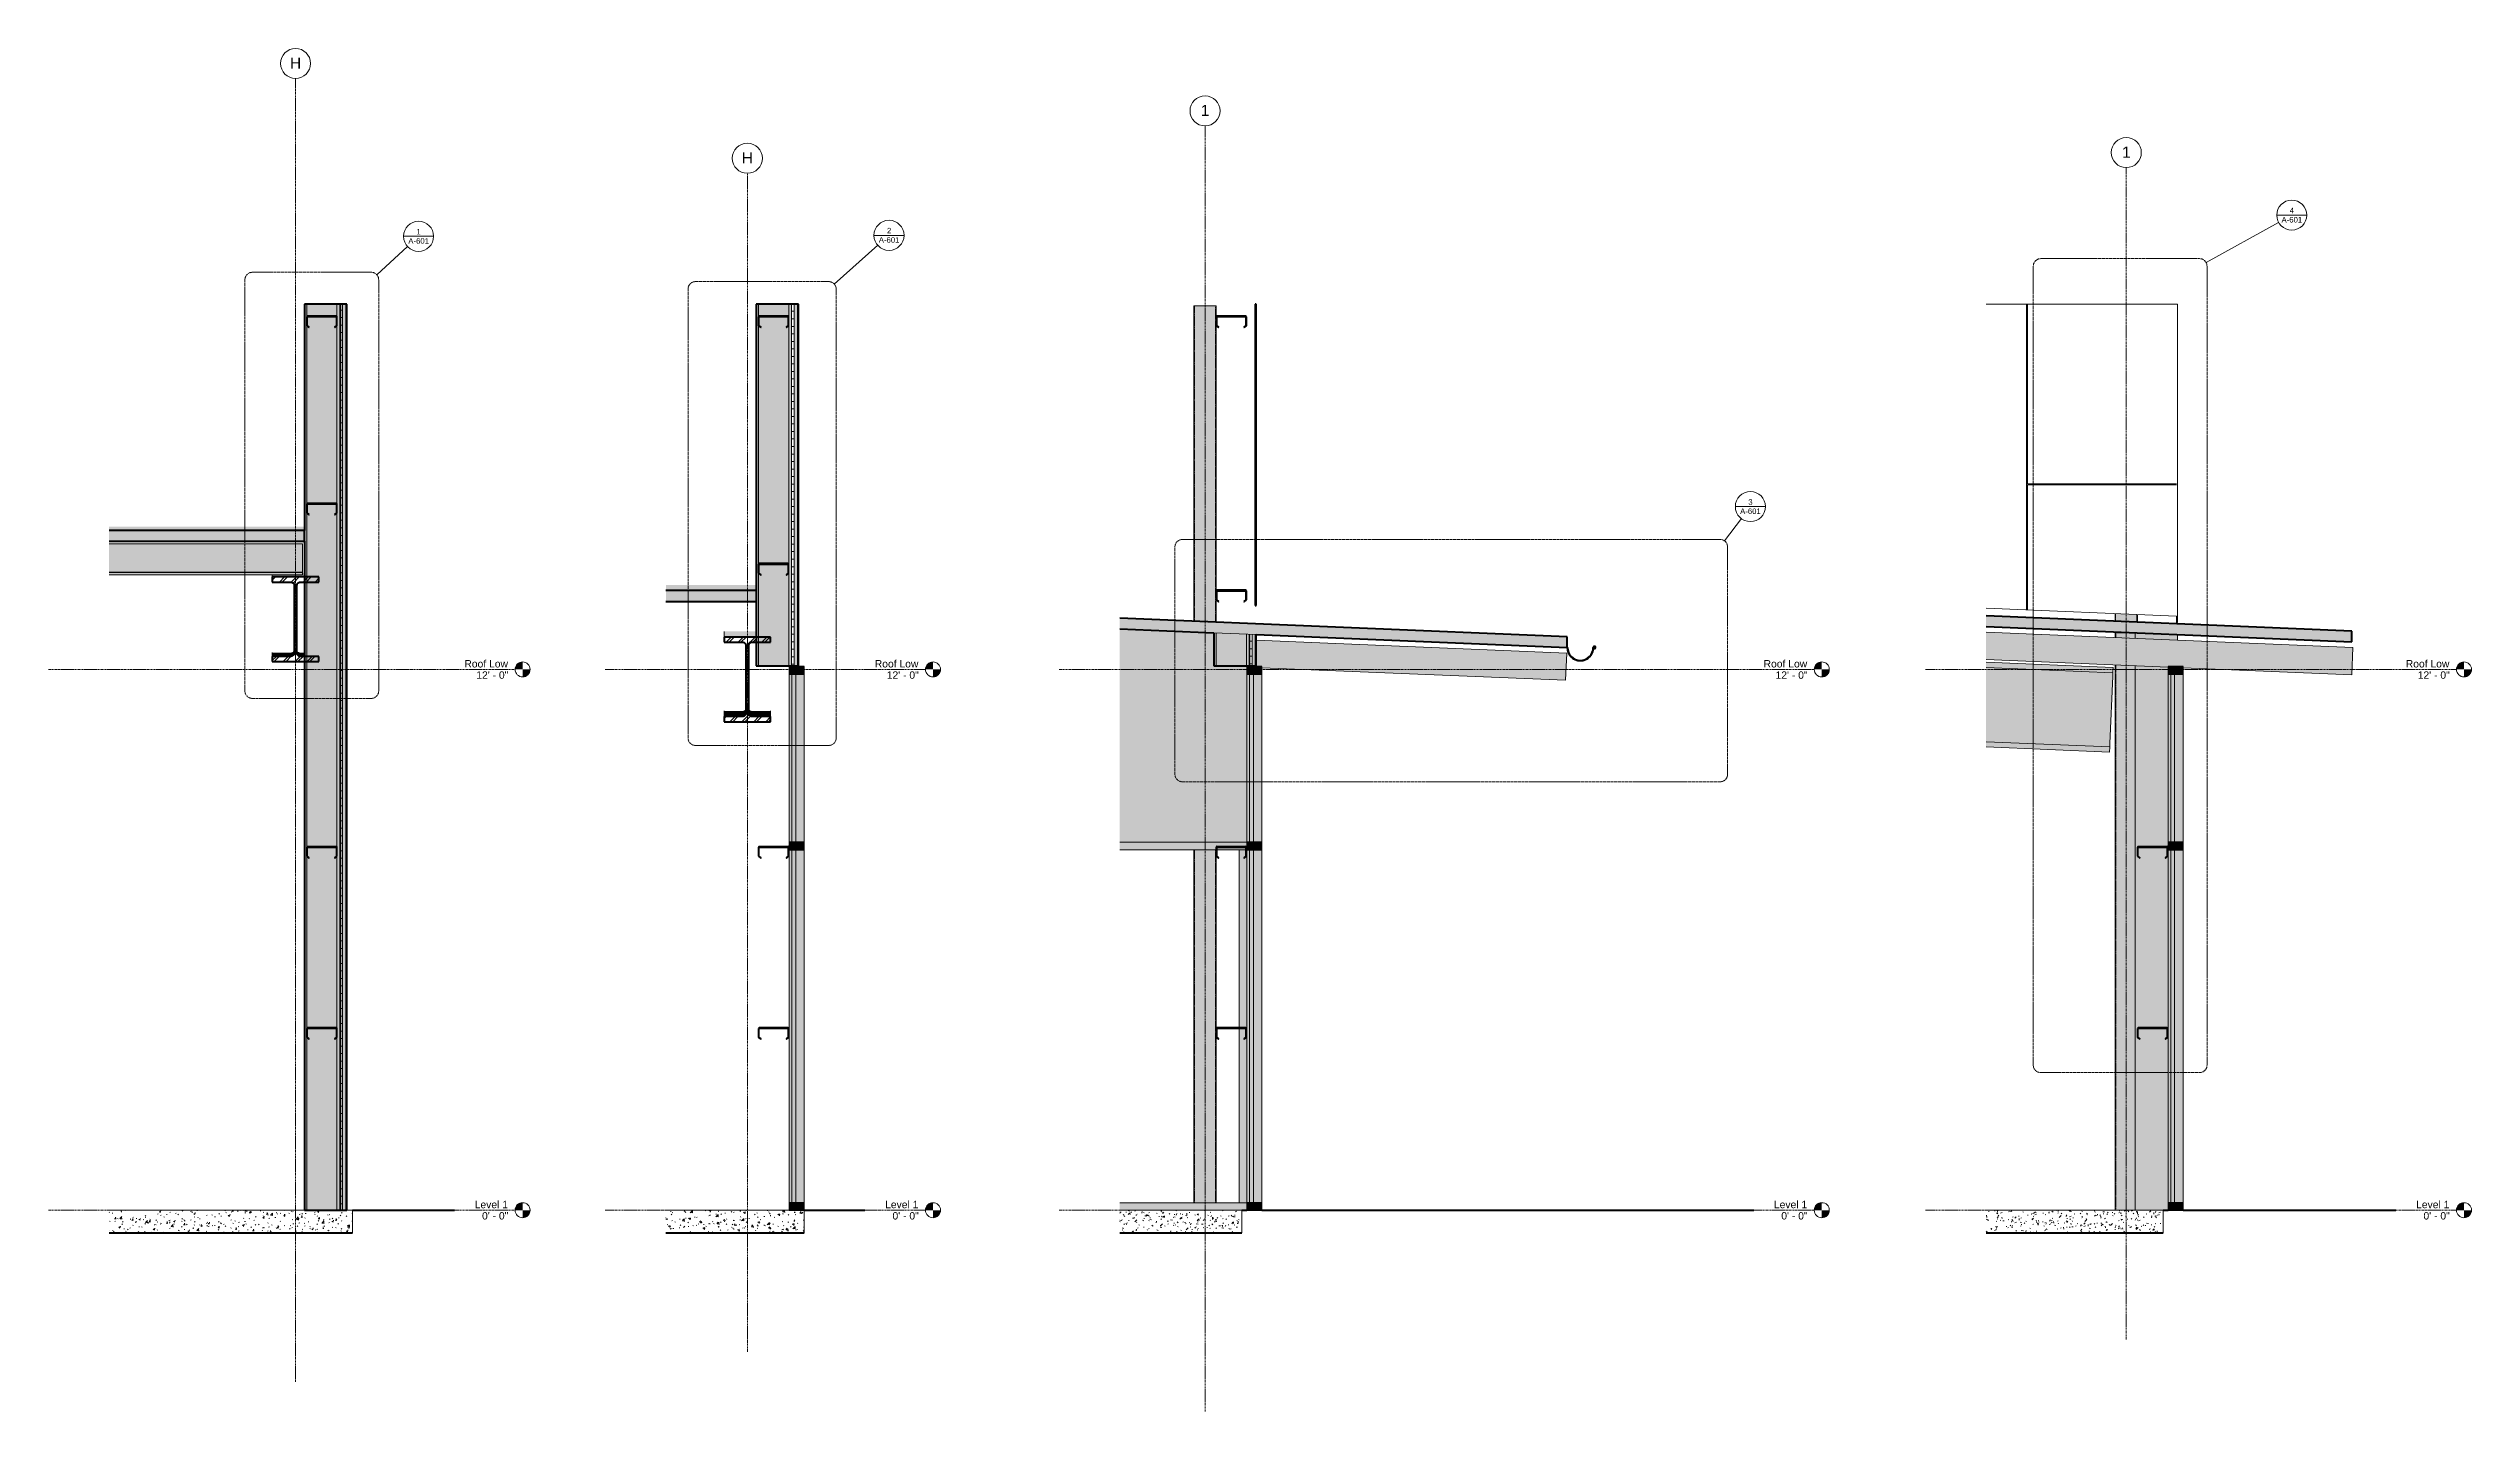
# Model space of a CAD drawing. Header units: inches. Extents: x 22719 to 23363, y -54 to 309.
import ezdxf

# ---------------------------------------------------------------- set-up
doc = ezdxf.new("R2010")
doc.units = ezdxf.units.IN
doc.header["$MEASUREMENT"] = 0
for name, pattern in [('Dash Dot 3_16_', [0.3125, 0.1875, -0.0625, 0, -0.0625]), ('Grid Line 1_2_', [0.875, 0.5, -0.125, 0.125, -0.125]), ('Hidden 1_8_', [0.1875, 0.125, -0.0625])]:
    doc.linetypes.add(name, pattern=pattern)
for name, color, linetype, lineweight in [('A-ANNO-SYMB', 150, 'Continuous', 9), ('A-FLOR-LEVL', 51, 'Continuous', 9), ('A-GLAZ-CURT', 52, 'Continuous', 9), ('A-GLAZ-CWMG', 51, 'Continuous', 9), ('A-ROOF', 132, 'Continuous', 18), ('A-ROOF-MCUT', 132, 'Continuous', 70), ('A-WALL', 113, 'Continuous', 18), ('A-WALL-PATT', 111, 'Continuous', 70), ('C-BLDG-PADS', 91, 'Continuous', 9), ('C-TOPO', 7, 'Continuous', 9), ('I-WALL', 2, 'Continuous', 18), ('L-SITE-WALL', 31, 'Continuous', 18), ('S-BEAM', 12, 'Continuous', 9), ('S-COLS', 52, 'Continuous', 9), ('S-GRID', 1, 'Continuous', 9), ('S-GRID-IDEN', 1, 'Continuous', 9)]:
    doc.layers.add(name, color=color, linetype=linetype, lineweight=lineweight)
doc.styles.add('Arial', font='arial.ttf', dxfattribs={"height": 1.967066})
doc.styles.add('Arial_1', font='arial.ttf', dxfattribs={"height": 2.950599})
doc.styles.add('Arial_2', font='arial.ttf', dxfattribs={"height": 1.475299})
pattern_1 = [(45, (22020.337, 107.706), (-1.583919, 1.583919), []), (45, (22020.337, 110.106), (-1.583919, 1.583919), [])]
pattern_2 = [(45, (24024.281, 101.365), (-1.583919, 1.583919), []), (45, (24024.281, 103.765), (-1.583919, 1.583919), [])]
pattern_3 = [(45, (-71159.721, 71.503), (-1.58391919, 1.58391919), []), (45, (-71159.721, 73.903), (-1.58391919, 1.58391919), [])]
pattern_4 = [(45, (-67221.382, 101.715), (-1.58391919, 1.58391919), []), (45, (-67221.382, 104.115), (-1.58391919, 1.58391919), [])]

msp = doc.modelspace()

# ---------------------------------------------------------------- texts
at = {"layer": 'A-ANNO-SYMB', "attachment_point": 2, "line_spacing_factor": 0.938532, "style": 'Arial_2'}
for s, insert, char_height, width in [('A-601', (23315.57, 264.49), 1.475, 6.552), ('4', (23315.57, 266.97), 1.48, 1.368), ('A-601', (22817.07, 258.84), 1.475, 6.552), ('1', (22817.07, 261.32), 1.48, 1.368), ('A-601', (22942.27, 259.11), 1.475, 6.552), ('2', (22942.27, 261.59), 1.48, 1.368), ('3', (23171.49, 189.34), 1.48, 1.368), ('A-601', (23171.49, 186.86), 1.475, 6.552)]:
    msp.add_mtext(s, dxfattribs=dict(at, insert=insert, char_height=char_height, width=width))

# ---------------------------------------------------------------- blocks, each defined once
blk = doc.blocks.new('Girt_C - 8_D-767115-Section 7 - Callout 1')
at = {"layer": 'S-BEAM'}
h = blk.add_hatch(dxfattribs=at)
h.set_pattern_fill('FP_1', color=256, style=0, pattern_type=2)
h.set_pattern_definition(pattern_1)
h.paths.add_polyline_path([(22794.73, 45.52), (22795.3, 46), (22795.3, 48.37), (22795.25, 48.5), (22795.12, 48.55), (22787.49, 48.55), (22787.36, 48.5), (22787.3, 48.37), (22787.3, 46), (22787.88, 45.52), (22787.95, 45.6), (22787.41, 46.05), (22787.41, 48.37), (22787.44, 48.42), (22787.49, 48.45), (22795.12, 48.45), (22795.17, 48.42), (22795.19, 48.37), (22795.19, 46.05), (22794.66, 45.6)], flags=0)
at = {"layer": 'S-BEAM', "lineweight": 50}
for p, q in [((22787.3, 48.37), (22787.3, 46)), ((22787.3, 46), (22787.88, 45.52)), ((22787.41, 46.05), (22787.41, 48.37)), ((22787.95, 45.6), (22787.41, 46.05)), ((22795.12, 48.55), (22787.49, 48.55)), ((22787.49, 48.45), (22795.12, 48.45)), ((22787.88, 45.52), (22787.95, 45.6)), ((22795.19, 46.05), (22794.66, 45.6)), ((22794.66, 45.6), (22794.73, 45.52)), ((22794.73, 45.52), (22795.3, 46)), ((22795.19, 48.37), (22795.19, 46.05)), ((22795.3, 46), (22795.3, 48.37))]:
    blk.add_line(p, q, dxfattribs=at)
for centre, radius, start, end in [((22787.49, 48.37), 0.188, 90, 180), ((22787.49, 48.37), 0.0782, 90, 177.87728), ((22795.12, 48.37), 0.188, 0, 90), ((22795.12, 48.37), 0.0782, 3.04236, 90)]:
    blk.add_arc(centre, radius, start, end, dxfattribs=at)
blk = doc.blocks.new('Girt_C - 8_D-773999-Section 7 - Callout 1')
at = {"layer": 'S-BEAM'}
h = blk.add_hatch(dxfattribs=at)
h.set_pattern_fill('FP_1', color=256, style=0, pattern_type=2)
h.set_pattern_definition(pattern_1)
h.paths.add_polyline_path([(22794.73, 93.77), (22795.3, 94.25), (22795.3, 96.62), (22795.25, 96.75), (22795.12, 96.8), (22787.49, 96.8), (22787.36, 96.75), (22787.3, 96.62), (22787.3, 94.25), (22787.88, 93.77), (22787.95, 93.85), (22787.41, 94.3), (22787.41, 96.62), (22787.44, 96.67), (22787.49, 96.7), (22795.12, 96.7), (22795.17, 96.67), (22795.19, 96.62), (22795.19, 94.3), (22794.66, 93.85)], flags=0)
at = {"layer": 'S-BEAM', "lineweight": 50}
for p, q in [((22795.12, 96.8), (22787.49, 96.8)), ((22787.3, 96.62), (22787.3, 94.25)), ((22787.3, 94.25), (22787.88, 93.77)), ((22787.41, 94.3), (22787.41, 96.62)), ((22787.95, 93.85), (22787.41, 94.3)), ((22787.49, 96.7), (22795.12, 96.7)), ((22787.88, 93.77), (22787.95, 93.85)), ((22795.19, 94.3), (22794.66, 93.85)), ((22794.66, 93.85), (22794.73, 93.77)), ((22794.73, 93.77), (22795.3, 94.25)), ((22795.19, 96.62), (22795.19, 94.3)), ((22795.3, 94.25), (22795.3, 96.62))]:
    blk.add_line(p, q, dxfattribs=at)
for centre, radius, start, end in [((22787.49, 96.62), 0.188, 90, 180), ((22795.12, 96.62), 0.188, 0, 90), ((22787.49, 96.62), 0.0782, 90, 177.87728), ((22795.12, 96.62), 0.0782, 3.04236, 90)]:
    blk.add_arc(centre, radius, start, end, dxfattribs=at)
blk = doc.blocks.new('W-Wide Flange - W21X166-807736-Section 7 - Callout 1')
at = {"layer": 'S-BEAM'}
for points in [[(22778.1, 168.64), (22786.68, 168.64), (22786.68, 169.64), (22786.18, 169.64), (22786.18, 169.23), (22778.1, 169.23)], [(22778.1, 147.48), (22783.04, 147.48), (22783.04, 148.48), (22778.1, 148.48)], [(22783.04, 147.48), (22783.24, 147.5), (22783.43, 147.57), (22783.61, 147.69), (22783.75, 147.84), (22783.85, 148.01), (22783.91, 148.17), (22783.93, 148.37), (22783.93, 149.37), (22783.57, 148.66), (22783.4, 148.56), (22783.31, 148.53), (22783.14, 148.49), (22783.04, 148.48), (22783.04, 147.5)], [(22785.57, 147.48), (22785.57, 148.48), (22785.47, 148.49), (22785.03, 148.66), (22785, 148.69), (22784.86, 148.83), (22784.76, 149.01), (22784.72, 149.13), (22784.68, 149.37), (22784.68, 148.37), (22784.7, 148.17), (22784.77, 147.98), (22784.88, 147.8), (22785.03, 147.66), (22785.21, 147.56), (22785.37, 147.5), (22785.43, 147.5)], [(22786.68, 147.48), (22786.68, 148.48), (22785.57, 148.48), (22785.57, 147.48)]]:
    blk.add_hatch(color=256, dxfattribs=at).paths.add_polyline_path(points, flags=0)
h = blk.add_hatch(dxfattribs=at)
h.set_pattern_fill('FP_1', color=256, style=0, pattern_type=2)
h.set_pattern_definition(pattern_1)
h.paths.add_polyline_path([(22778.1, 146.12), (22790.5, 146.12), (22790.5, 147.48), (22785.57, 147.48), (22785.37, 147.5), (22785.18, 147.57), (22785.01, 147.67), (22784.87, 147.82), (22784.77, 147.98), (22784.7, 148.17), (22784.68, 148.37), (22784.68, 166.39), (22784.7, 166.58), (22784.77, 166.77), (22784.87, 166.94), (22785.01, 167.08), (22785.18, 167.19), (22785.37, 167.25), (22785.57, 167.28), (22790.5, 167.28), (22790.5, 168.64), (22778.1, 168.64), (22778.1, 167.28), (22783.04, 167.28), (22783.24, 167.25), (22783.44, 167.18), (22783.59, 167.08), (22783.73, 166.94), (22783.84, 166.77), (22783.91, 166.58), (22783.93, 166.39), (22783.93, 148.37), (22783.91, 148.17), (22783.84, 147.98), (22783.73, 147.82), (22783.59, 147.67), (22783.42, 147.57), (22783.24, 147.5), (22783.04, 147.48), (22778.1, 147.48)], flags=0)
for p, q in [((22778.1, 168.64), (22778.1, 169.23)), ((22778.1, 148.48), (22778.1, 147.48))]:
    blk.add_line(p, q, dxfattribs=at)
at = {"layer": 'S-BEAM', "lineweight": 50}
for p, q in [((22790.5, 168.64), (22778.1, 168.64)), ((22778.1, 168.64), (22778.1, 167.28)), ((22790.5, 167.28), (22790.5, 168.64)), ((22778.1, 167.28), (22783.04, 167.28)), ((22783.93, 166.39), (22783.93, 148.37)), ((22784.68, 148.37), (22784.68, 166.39)), ((22785.57, 167.28), (22790.5, 167.28)), ((22783.04, 147.48), (22778.1, 147.48)), ((22778.1, 147.48), (22778.1, 146.12)), ((22778.1, 146.12), (22790.5, 146.12)), ((22790.5, 147.48), (22785.57, 147.48)), ((22790.5, 146.12), (22790.5, 147.48))]:
    blk.add_line(p, q, dxfattribs=at)
at = {"layer": 'S-BEAM', "lineweight": 50, "flags": 128}
for points in [[(22783.04, 167.28), (22783.24, 167.25), (22783.42, 167.19), (22783.59, 167.08), (22783.73, 166.94), (22783.84, 166.77), (22783.91, 166.58), (22783.93, 166.39)], [(22784.68, 166.39), (22784.7, 166.58), (22784.77, 166.77), (22784.87, 166.94), (22785.01, 167.08), (22785.18, 167.19), (22785.37, 167.25), (22785.57, 167.28)], [(22783.93, 148.37), (22783.91, 148.17), (22783.84, 147.98), (22783.73, 147.82), (22783.59, 147.67), (22783.42, 147.57), (22783.24, 147.5), (22783.04, 147.48)], [(22785.57, 147.48), (22785.37, 147.5), (22785.18, 147.57), (22785.01, 147.67), (22784.87, 147.82), (22784.77, 147.98), (22784.7, 148.17), (22784.68, 148.37)]]:
    blk.add_lwpolyline(points, dxfattribs=at)
blk = doc.blocks.new('Girt_C - 8_D-815223-Section 7 - Callout 1')
at = {"layer": 'S-BEAM'}
blk.add_hatch(color=256, dxfattribs=at).paths.add_polyline_path([(22787.88, 235.04), (22787.95, 235.12), (22787.41, 235.57), (22787.41, 237.89), (22787.44, 237.94), (22787.49, 237.96), (22795.12, 237.96), (22795.17, 237.94), (22795.19, 237.89), (22795.19, 235.57), (22794.66, 235.12), (22794.73, 235.04), (22795.3, 235.52), (22795.3, 237.89), (22795.25, 238.02), (22795.12, 238.07), (22787.49, 238.07), (22787.36, 238.02), (22787.3, 237.89), (22787.3, 235.52)], flags=0)
at = {"layer": 'S-BEAM', "lineweight": 50}
for p, q in [((22787.3, 237.89), (22787.3, 235.52)), ((22787.3, 235.52), (22787.88, 235.04)), ((22787.41, 235.57), (22787.41, 237.89)), ((22787.95, 235.12), (22787.41, 235.57)), ((22795.12, 238.07), (22787.49, 238.07)), ((22787.49, 237.96), (22795.12, 237.96)), ((22787.88, 235.04), (22787.95, 235.12)), ((22795.19, 235.57), (22794.66, 235.12)), ((22794.66, 235.12), (22794.73, 235.04)), ((22794.73, 235.04), (22795.3, 235.52)), ((22795.19, 237.89), (22795.19, 235.57)), ((22795.3, 235.52), (22795.3, 237.89))]:
    blk.add_line(p, q, dxfattribs=at)
for centre, radius, start, end in [((22787.49, 237.89), 0.188, 90, 180), ((22787.49, 237.89), 0.0782, 90, 176.95764), ((22795.12, 237.89), 0.188, 0, 90), ((22795.12, 237.89), 0.0782, 2.12272, 90)]:
    blk.add_arc(centre, radius, start, end, dxfattribs=at)
blk = doc.blocks.new('Girt_C - 8_D-815150-Section 7 - Callout 1')
at = {"layer": 'S-BEAM'}
blk.add_hatch(color=256, dxfattribs=at).paths.add_polyline_path([(22787.88, 185.16), (22787.95, 185.25), (22787.41, 185.7), (22787.41, 188.02), (22787.42, 188.06), (22787.45, 188.08), (22787.49, 188.09), (22795.12, 188.09), (22795.15, 188.08), (22795.18, 188.05), (22795.19, 188.02), (22795.19, 185.7), (22794.66, 185.25), (22794.73, 185.16), (22795.3, 185.64), (22795.3, 188.01), (22795.29, 188.09), (22795.25, 188.15), (22795.19, 188.19), (22795.12, 188.2), (22787.49, 188.2), (22787.42, 188.19), (22787.36, 188.15), (22787.32, 188.09), (22787.3, 188.01), (22787.3, 185.64)], flags=0)
for p, q in [((22787.3, 188.45), (22787.3, 188.01)), ((22795.3, 188.01), (22795.3, 188.45))]:
    blk.add_line(p, q, dxfattribs=at)
at = {"layer": 'S-BEAM', "lineweight": 50}
for p, q in [((22787.32, 188.09), (22787.3, 188.01)), ((22787.3, 188.01), (22787.3, 185.64)), ((22787.36, 188.15), (22787.32, 188.09)), ((22787.42, 188.19), (22787.36, 188.15)), ((22787.41, 185.7), (22787.41, 188.02)), ((22787.49, 188.2), (22787.42, 188.19)), ((22795.12, 188.2), (22787.49, 188.2)), ((22787.49, 188.09), (22795.12, 188.09)), ((22795.19, 188.19), (22795.12, 188.2)), ((22795.25, 188.15), (22795.19, 188.19)), ((22795.19, 188.02), (22795.19, 185.7)), ((22795.29, 188.09), (22795.25, 188.15)), ((22795.3, 188.01), (22795.29, 188.09)), ((22795.3, 185.64), (22795.3, 188.01)), ((22787.3, 185.64), (22787.88, 185.16)), ((22787.95, 185.25), (22787.41, 185.7)), ((22787.88, 185.16), (22787.95, 185.25)), ((22795.19, 185.7), (22794.66, 185.25)), ((22794.66, 185.25), (22794.73, 185.16)), ((22794.73, 185.16), (22795.3, 185.64))]:
    blk.add_line(p, q, dxfattribs=at)
at = {"layer": 'S-BEAM', "lineweight": 50, "flags": 128}
for points in [[(22787.41, 188.02), (22787.42, 188.06), (22787.45, 188.08), (22787.49, 188.09)], [(22795.12, 188.09), (22795.15, 188.08), (22795.18, 188.05), (22795.19, 188.02)]]:
    blk.add_lwpolyline(points, dxfattribs=at)
blk = doc.blocks.new('Girt_Z - 8_D-834020-Section 7 - Callout 1')
at = {"layer": 'S-BEAM'}
for points in [[(22734.67, 177.34), (22786.18, 177.34), (22786.18, 177.43), (22734.67, 177.43)], [(22734.67, 177.14), (22786.18, 177.14), (22786.18, 177.34), (22734.67, 177.34), (22734.67, 177.23)], [(22734.67, 169.86), (22786.18, 169.86), (22786.18, 177.14), (22734.67, 177.14)], [(22734.67, 169.79), (22786.18, 169.79), (22786.18, 169.86), (22734.67, 169.86)], [(22734.67, 169.23), (22786.18, 169.23), (22786.18, 169.79), (22734.67, 169.79)]]:
    blk.add_hatch(color=256, dxfattribs=at).paths.add_polyline_path(points, flags=0)
for p, q in [((22786.18, 177.43), (22734.67, 177.43)), ((22786.18, 177.43), (22786.18, 177.34)), ((22786.18, 177.34), (22786.18, 177.14)), ((22786.18, 177.14), (22786.18, 169.86)), ((22734.67, 169.86), (22786.18, 169.86)), ((22734.67, 169.79), (22786.18, 169.79)), ((22734.67, 169.23), (22786.18, 169.23)), ((22786.18, 169.86), (22786.18, 169.79)), ((22786.18, 169.79), (22786.18, 169.23))]:
    blk.add_line(p, q, dxfattribs=at)
blk = doc.blocks.new('Girt_C - 8_D-767115-Section 15 - Callout 1')
at = {"layer": 'S-BEAM'}
h = blk.add_hatch(dxfattribs=at)
h.set_pattern_fill('FP_4', color=256, style=0, pattern_type=2)
h.set_pattern_definition(pattern_2)
h.paths.add_polyline_path([(22787.88, 45.52), (22787.95, 45.6), (22787.41, 46.05), (22787.41, 48.37), (22787.44, 48.42), (22787.49, 48.45), (22795.12, 48.45), (22795.17, 48.42), (22795.19, 48.37), (22795.19, 46.05), (22794.66, 45.6), (22794.73, 45.52), (22795.3, 46), (22795.3, 48.37), (22795.25, 48.5), (22795.12, 48.55), (22787.49, 48.55), (22787.36, 48.5), (22787.3, 48.37), (22787.3, 46)], flags=0)
at = {"layer": 'S-BEAM', "lineweight": 50}
for p, q in [((22787.3, 48.37), (22787.3, 46)), ((22787.3, 46), (22787.88, 45.52)), ((22787.41, 46.05), (22787.41, 48.37)), ((22787.95, 45.6), (22787.41, 46.05)), ((22795.12, 48.55), (22787.49, 48.55)), ((22787.49, 48.45), (22795.12, 48.45)), ((22787.88, 45.52), (22787.95, 45.6)), ((22795.19, 46.05), (22794.66, 45.6)), ((22794.66, 45.6), (22794.73, 45.52)), ((22794.73, 45.52), (22795.3, 46)), ((22795.19, 48.37), (22795.19, 46.05)), ((22795.3, 46), (22795.3, 48.37))]:
    blk.add_line(p, q, dxfattribs=at)
for centre, radius, start, end in [((22787.49, 48.37), 0.188, 90, 180), ((22787.49, 48.37), 0.0782, 90, 177.87728), ((22795.12, 48.37), 0.188, 0, 90), ((22795.12, 48.37), 0.0782, 3.04236, 90)]:
    blk.add_arc(centre, radius, start, end, dxfattribs=at)
blk = doc.blocks.new('Girt_C - 8_D-773999-Section 15 - Callout 1')
at = {"layer": 'S-BEAM'}
h = blk.add_hatch(dxfattribs=at)
h.set_pattern_fill('FP_4', color=256, style=0, pattern_type=2)
h.set_pattern_definition(pattern_2)
h.paths.add_polyline_path([(22787.88, 93.77), (22787.95, 93.85), (22787.41, 94.3), (22787.41, 96.62), (22787.44, 96.67), (22787.49, 96.7), (22795.12, 96.7), (22795.17, 96.67), (22795.19, 96.62), (22795.19, 94.3), (22794.66, 93.85), (22794.73, 93.77), (22795.3, 94.25), (22795.3, 96.62), (22795.25, 96.75), (22795.12, 96.8), (22787.49, 96.8), (22787.36, 96.75), (22787.3, 96.62), (22787.3, 94.25)], flags=0)
at = {"layer": 'S-BEAM', "lineweight": 50}
for p, q in [((22795.12, 96.8), (22787.49, 96.8)), ((22787.3, 96.62), (22787.3, 94.25)), ((22787.3, 94.25), (22787.88, 93.77)), ((22787.41, 94.3), (22787.41, 96.62)), ((22787.95, 93.85), (22787.41, 94.3)), ((22787.49, 96.7), (22795.12, 96.7)), ((22787.88, 93.77), (22787.95, 93.85)), ((22795.19, 94.3), (22794.66, 93.85)), ((22794.66, 93.85), (22794.73, 93.77)), ((22794.73, 93.77), (22795.3, 94.25)), ((22795.19, 96.62), (22795.19, 94.3)), ((22795.3, 94.25), (22795.3, 96.62))]:
    blk.add_line(p, q, dxfattribs=at)
for centre, radius, start, end in [((22787.49, 96.62), 0.188, 90, 180), ((22795.12, 96.62), 0.188, 0, 90), ((22787.49, 96.62), 0.0782, 90, 177.87728), ((22795.12, 96.62), 0.0782, 3.04236, 90)]:
    blk.add_arc(centre, radius, start, end, dxfattribs=at)
blk = doc.blocks.new('W-Wide Flange - W21X166-807736-Section 15 - Callout 1')
at = {"layer": 'S-BEAM'}
for points in [[(22778.1, 152.61), (22786.68, 152.61), (22786.68, 154.11), (22778.1, 154.11)], [(22778.1, 131.45), (22783.04, 131.45), (22783.04, 132.95), (22778.1, 132.95)], [(22783.04, 131.45), (22783.24, 131.47), (22783.43, 131.54), (22783.6, 131.65), (22783.74, 131.79), (22783.84, 131.97), (22783.91, 132.16), (22783.93, 132.39), (22783.93, 133.84), (22783.88, 133.57), (22783.84, 133.45), (22783.75, 133.31), (22783.4, 133.03), (22783.22, 132.97), (22783.15, 132.96), (22783.04, 132.95), (22783.04, 131.47)], [(22785.57, 131.45), (22785.57, 132.95), (22785.31, 132.99), (22785.18, 133.04), (22785.01, 133.15), (22784.87, 133.29), (22784.76, 133.47), (22784.74, 133.54), (22784.68, 133.84), (22784.68, 132.34), (22784.7, 132.14), (22784.77, 131.95), (22784.88, 131.78), (22785.02, 131.64), (22785.19, 131.53), (22785.38, 131.47)], [(22785.8, 131.45), (22790.5, 131.45), (22790.5, 132.95), (22785.57, 132.95), (22785.57, 131.45)]]:
    blk.add_hatch(color=256, dxfattribs=at).paths.add_polyline_path(points, flags=0)
h = blk.add_hatch(dxfattribs=at)
h.set_pattern_fill('FP_4', color=256, style=0, pattern_type=2)
h.set_pattern_definition(pattern_2)
h.paths.add_polyline_path([(22778.1, 130.09), (22790.5, 130.09), (22790.5, 131.45), (22785.57, 131.45), (22785.37, 131.47), (22785.18, 131.54), (22785.01, 131.64), (22784.87, 131.79), (22784.77, 131.95), (22784.7, 132.14), (22784.68, 132.39), (22784.68, 150.36), (22784.7, 150.56), (22784.77, 150.74), (22784.87, 150.91), (22785.01, 151.05), (22785.18, 151.16), (22785.37, 151.23), (22785.57, 151.25), (22790.5, 151.25), (22790.5, 152.61), (22778.1, 152.61), (22778.1, 151.25), (22783.04, 151.25), (22783.24, 151.23), (22783.42, 151.16), (22783.59, 151.05), (22783.73, 150.91), (22783.84, 150.74), (22783.91, 150.56), (22783.93, 150.36), (22783.93, 132.34), (22783.91, 132.14), (22783.84, 131.95), (22783.73, 131.79), (22783.59, 131.64), (22783.42, 131.54), (22783.24, 131.47), (22783.04, 131.45), (22778.1, 131.45)], flags=0)
for p, q in [((22778.1, 152.61), (22778.1, 154.11)), ((22778.1, 132.95), (22778.1, 131.45)), ((22790.5, 131.45), (22790.5, 132.95))]:
    blk.add_line(p, q, dxfattribs=at)
at = {"layer": 'S-BEAM', "lineweight": 50}
for p, q in [((22790.5, 152.61), (22778.1, 152.61)), ((22778.1, 152.61), (22778.1, 151.25)), ((22778.1, 151.25), (22783.04, 151.25)), ((22783.93, 150.36), (22783.93, 132.34)), ((22784.68, 132.34), (22784.68, 150.36)), ((22785.57, 151.25), (22790.5, 151.25)), ((22790.5, 151.25), (22790.5, 152.61)), ((22783.04, 131.45), (22778.1, 131.45)), ((22778.1, 131.45), (22778.1, 130.09)), ((22778.1, 130.09), (22790.5, 130.09)), ((22790.5, 131.45), (22785.57, 131.45)), ((22790.5, 130.09), (22790.5, 131.45))]:
    blk.add_line(p, q, dxfattribs=at)
at = {"layer": 'S-BEAM', "lineweight": 50, "flags": 128}
for points in [[(22783.04, 151.25), (22783.24, 151.23), (22783.42, 151.16), (22783.59, 151.05), (22783.73, 150.91), (22783.84, 150.74), (22783.91, 150.56), (22783.93, 150.36)], [(22784.68, 150.36), (22784.7, 150.56), (22784.77, 150.74), (22784.87, 150.91), (22785.01, 151.05), (22785.18, 151.16), (22785.37, 151.23), (22785.57, 151.25)], [(22783.93, 132.34), (22783.91, 132.14), (22783.84, 131.95), (22783.73, 131.79), (22783.59, 131.64), (22783.42, 131.54), (22783.24, 131.47), (22783.04, 131.45)], [(22785.57, 131.45), (22785.37, 131.47), (22785.18, 131.54), (22785.01, 131.64), (22784.87, 131.79), (22784.77, 131.95), (22784.7, 132.14), (22784.68, 132.34)]]:
    blk.add_lwpolyline(points, dxfattribs=at)
blk = doc.blocks.new('System Panel - Glazed-827433-Section 15 - Callout 1')
at = {"layer": 'A-GLAZ-CURT', "transparency": 33554649}
blk.add_hatch(color=256, dxfattribs=at).paths.add_polyline_path([(22797.18, 2), (22797.18, 96), (22796.18, 96), (22796.18, 2)], flags=0)
at = {"layer": 'A-GLAZ-CURT', "lineweight": 18}
for p, q in [((22796.18, 96), (22796.18, 2)), ((22797.18, 96), (22796.18, 96)), ((22797.18, 2), (22797.18, 96)), ((22796.18, 2), (22797.18, 2))]:
    blk.add_line(p, q, dxfattribs=at)
at = {"layer": 'A-GLAZ-CURT'}
for p, q in [((22796.18, 96), (22796.18, 2)), ((22797.18, 96), (22796.18, 96)), ((22797.18, 2), (22797.18, 96)), ((22796.18, 2), (22797.18, 2))]:
    blk.add_line(p, q, dxfattribs=at)
blk = doc.blocks.new('System Panel - Glazed-827435-Section 15 - Callout 1')
at = {"layer": 'A-GLAZ-CURT', "transparency": 33554649}
blk.add_hatch(color=256, dxfattribs=at).paths.add_polyline_path([(22796.18, 98), (22797.18, 98), (22797.18, 142.75), (22796.18, 142.75), (22796.18, 119.19)], flags=0)
at = {"layer": 'A-GLAZ-CURT', "lineweight": 18}
for p, q in [((22796.18, 142.75), (22796.18, 98)), ((22797.18, 142.75), (22796.18, 142.75)), ((22797.18, 98), (22797.18, 142.75)), ((22796.18, 98), (22797.18, 98))]:
    blk.add_line(p, q, dxfattribs=at)
at = {"layer": 'A-GLAZ-CURT'}
for p, q in [((22796.18, 142.75), (22796.18, 98)), ((22797.18, 142.75), (22796.18, 142.75)), ((22797.18, 98), (22797.18, 142.75)), ((22796.18, 98), (22797.18, 98))]:
    blk.add_line(p, q, dxfattribs=at)
blk = doc.blocks.new('Rectangular Mullion - Rectangular Mullion 1-769201-Section 15 - Callout 1')
at = {"layer": 'A-GLAZ-CWMG'}
blk.add_hatch(color=256, dxfattribs=at).paths.add_polyline_path([(22795.43, 142.75), (22799.43, 142.75), (22799.43, 144.75), (22795.43, 144.75)], flags=0)
at = {"layer": 'A-GLAZ-CWMG', "lineweight": 30}
for p, q in [((22795.43, 144.75), (22795.43, 142.75)), ((22799.43, 144.75), (22795.43, 144.75)), ((22795.43, 142.75), (22799.43, 142.75)), ((22799.43, 142.75), (22799.43, 144.75))]:
    blk.add_line(p, q, dxfattribs=at)
blk = doc.blocks.new('Rectangular Mullion - Rectangular Mullion 1-769200-Section 15 - Callout 1')
at = {"layer": 'A-GLAZ-CWMG'}
blk.add_hatch(color=256, dxfattribs=at).paths.add_polyline_path([(22799.43, 0), (22799.43, 2), (22795.43, 2), (22795.43, 0)], flags=0)
at = {"layer": 'A-GLAZ-CWMG', "lineweight": 30}
for p, q in [((22795.43, 2), (22795.43, 0)), ((22799.43, 2), (22795.43, 2)), ((22795.43, 0), (22799.43, 0)), ((22799.43, 0), (22799.43, 2))]:
    blk.add_line(p, q, dxfattribs=at)
blk = doc.blocks.new('Rectangular Mullion - Rectangular Mullion 1-769423-Section 15 - Callout 1')
at = {"layer": 'A-GLAZ-CWMG'}
blk.add_hatch(color=256, dxfattribs=at).paths.add_polyline_path([(22799.43, 96), (22799.43, 98), (22795.43, 98), (22795.43, 96)], flags=0)
at = {"layer": 'A-GLAZ-CWMG', "lineweight": 30}
for p, q in [((22795.43, 98), (22795.43, 96)), ((22799.43, 98), (22795.43, 98)), ((22799.43, 96), (22799.43, 98)), ((22795.43, 96), (22799.43, 96))]:
    blk.add_line(p, q, dxfattribs=at)
blk = doc.blocks.new('Rectangular Mullion - Rectangular Mullion 1-827430-Section 15 - Callout 1')
at = {"layer": 'A-GLAZ-CWMG'}
h = blk.add_hatch(color=256, dxfattribs=at)
h.paths.add_polyline_path([(22796.18, 2), (22796.18, 96), (22795.43, 96), (22795.43, 2)], flags=0)
h.paths.add_polyline_path([(22799.43, 2), (22799.43, 96), (22797.18, 96), (22797.18, 2)], flags=0)
blk.add_hatch(color=256, dxfattribs=at).paths.add_polyline_path([(22797.18, 2), (22797.18, 96), (22796.18, 96), (22796.18, 2)], flags=0)
for p, q in [((22795.43, 96), (22796.18, 96)), ((22795.43, 2), (22795.43, 96)), ((22796.18, 96), (22797.18, 96)), ((22797.18, 96), (22799.43, 96)), ((22799.43, 96), (22799.43, 2)), ((22796.18, 2), (22795.43, 2)), ((22797.18, 2), (22796.18, 2)), ((22799.43, 2), (22797.18, 2))]:
    blk.add_line(p, q, dxfattribs=at)
blk = doc.blocks.new('Rectangular Mullion - Rectangular Mullion 1-827431-Section 15 - Callout 1')
at = {"layer": 'A-GLAZ-CWMG'}
h = blk.add_hatch(color=256, dxfattribs=at)
h.paths.add_polyline_path([(22796.18, 98), (22796.18, 142.75), (22795.43, 142.75), (22795.43, 98)], flags=0)
h.paths.add_polyline_path([(22799.43, 98), (22799.43, 142.75), (22797.18, 142.75), (22797.18, 98)], flags=0)
blk.add_hatch(color=256, dxfattribs=at).paths.add_polyline_path([(22797.18, 98), (22797.18, 142.75), (22796.18, 142.75), (22796.18, 98)], flags=0)
for p, q in [((22795.43, 142.75), (22796.18, 142.75)), ((22795.43, 98), (22795.43, 142.75)), ((22796.18, 142.75), (22797.18, 142.75)), ((22797.18, 142.75), (22799.43, 142.75)), ((22799.43, 142.75), (22799.43, 98)), ((22796.18, 98), (22795.43, 98)), ((22797.18, 98), (22796.18, 98)), ((22799.43, 98), (22797.18, 98))]:
    blk.add_line(p, q, dxfattribs=at)
blk = doc.blocks.new('Girt_C - 8_D-815223-Section 15 - Callout 1')
at = {"layer": 'S-BEAM'}
blk.add_hatch(color=256, dxfattribs=at).paths.add_polyline_path([(22787.88, 235.04), (22787.95, 235.12), (22787.41, 235.57), (22787.41, 237.89), (22787.44, 237.94), (22787.49, 237.96), (22795.12, 237.96), (22795.17, 237.94), (22795.19, 237.89), (22795.19, 235.57), (22794.66, 235.12), (22794.73, 235.04), (22795.3, 235.52), (22795.3, 237.89), (22795.25, 238.02), (22795.12, 238.07), (22787.49, 238.07), (22787.36, 238.02), (22787.3, 237.89), (22787.3, 235.52)], flags=0)
at = {"layer": 'S-BEAM', "lineweight": 50}
for p, q in [((22787.3, 237.89), (22787.3, 235.52)), ((22787.3, 235.52), (22787.88, 235.04)), ((22787.41, 235.57), (22787.41, 237.89)), ((22787.95, 235.12), (22787.41, 235.57)), ((22795.12, 238.07), (22787.49, 238.07)), ((22787.49, 237.96), (22795.12, 237.96)), ((22787.88, 235.04), (22787.95, 235.12)), ((22795.19, 235.57), (22794.66, 235.12)), ((22794.66, 235.12), (22794.73, 235.04)), ((22794.73, 235.04), (22795.3, 235.52)), ((22795.19, 237.89), (22795.19, 235.57)), ((22795.3, 235.52), (22795.3, 237.89))]:
    blk.add_line(p, q, dxfattribs=at)
for centre, radius, start, end in [((22787.49, 237.89), 0.188, 90, 180), ((22787.49, 237.89), 0.0782, 90, 176.95764), ((22795.12, 237.89), 0.188, 0, 90), ((22795.12, 237.89), 0.0782, 2.12272, 90)]:
    blk.add_arc(centre, radius, start, end, dxfattribs=at)
blk = doc.blocks.new('Girt_C - 8_D-815150-Section 15 - Callout 1')
at = {"layer": 'S-BEAM'}
blk.add_hatch(color=256, dxfattribs=at).paths.add_polyline_path([(22787.88, 169.13), (22787.95, 169.22), (22787.41, 169.67), (22787.41, 171.99), (22787.42, 172.03), (22787.45, 172.05), (22787.49, 172.06), (22795.12, 172.06), (22795.15, 172.05), (22795.18, 172.02), (22795.19, 171.99), (22795.19, 169.67), (22794.66, 169.22), (22794.73, 169.13), (22795.3, 169.61), (22795.3, 171.98), (22795.29, 172.06), (22795.25, 172.12), (22795.19, 172.16), (22795.12, 172.17), (22787.49, 172.17), (22787.42, 172.16), (22787.36, 172.12), (22787.32, 172.06), (22787.3, 171.98), (22787.3, 169.61)], flags=0)
for p, q in [((22787.3, 172.42), (22787.3, 171.98)), ((22795.3, 171.98), (22795.3, 172.42))]:
    blk.add_line(p, q, dxfattribs=at)
at = {"layer": 'S-BEAM', "lineweight": 50}
for p, q in [((22787.32, 172.06), (22787.3, 171.98)), ((22787.3, 171.98), (22787.3, 169.61)), ((22787.3, 169.61), (22787.88, 169.13)), ((22787.36, 172.12), (22787.32, 172.06)), ((22787.42, 172.16), (22787.36, 172.12)), ((22787.41, 169.67), (22787.41, 171.99)), ((22787.95, 169.22), (22787.41, 169.67)), ((22787.49, 172.17), (22787.42, 172.16)), ((22795.12, 172.17), (22787.49, 172.17)), ((22787.49, 172.06), (22795.12, 172.06)), ((22787.88, 169.13), (22787.95, 169.22)), ((22795.19, 169.67), (22794.66, 169.22)), ((22794.66, 169.22), (22794.73, 169.13)), ((22794.73, 169.13), (22795.3, 169.61)), ((22795.19, 172.16), (22795.12, 172.17)), ((22795.25, 172.12), (22795.19, 172.16)), ((22795.19, 171.99), (22795.19, 169.67)), ((22795.29, 172.06), (22795.25, 172.12)), ((22795.3, 171.98), (22795.29, 172.06)), ((22795.3, 169.61), (22795.3, 171.98))]:
    blk.add_line(p, q, dxfattribs=at)
at = {"layer": 'S-BEAM', "lineweight": 50, "flags": 128}
for points in [[(22787.41, 171.99), (22787.42, 172.03), (22787.45, 172.05), (22787.49, 172.06)], [(22795.12, 172.06), (22795.15, 172.05), (22795.18, 172.02), (22795.19, 171.99)]]:
    blk.add_lwpolyline(points, dxfattribs=at)
blk = doc.blocks.new('Girt_C - 8_D-803273-Section 8 - Callout 1')
at = {"layer": 'S-BEAM'}
h = blk.add_hatch(dxfattribs=at)
h.set_pattern_fill('FP_7', color=256, style=0, pattern_type=2)
h.set_pattern_definition(pattern_3)
h.paths.add_polyline_path([(-22062.21, 45.52), (-22061.64, 46), (-22061.64, 48.37), (-22061.7, 48.5), (-22061.83, 48.55), (-22069.45, 48.55), (-22069.59, 48.5), (-22069.64, 48.37), (-22069.64, 46), (-22069.07, 45.52), (-22069, 45.6), (-22069.53, 46.05), (-22069.53, 48.37), (-22069.51, 48.42), (-22069.45, 48.45), (-22061.83, 48.45), (-22061.77, 48.42), (-22061.75, 48.37), (-22061.75, 46.05), (-22062.29, 45.6)], flags=0)
at = {"layer": 'S-BEAM', "lineweight": 50}
for p, q in [((-22069.64, 48.37), (-22069.64, 46)), ((-22069.64, 46), (-22069.07, 45.52)), ((-22069.53, 46.05), (-22069.53, 48.37)), ((-22069, 45.6), (-22069.53, 46.05)), ((-22061.83, 48.55), (-22069.45, 48.55)), ((-22069.45, 48.45), (-22061.83, 48.45)), ((-22069.07, 45.52), (-22069, 45.6)), ((-22061.75, 46.05), (-22062.29, 45.6)), ((-22062.29, 45.6), (-22062.21, 45.52)), ((-22062.21, 45.52), (-22061.64, 46)), ((-22061.75, 48.37), (-22061.75, 46.05)), ((-22061.64, 46), (-22061.64, 48.37))]:
    blk.add_line(p, q, dxfattribs=at)
for centre, radius, start, end in [((-22069.45, 48.37), 0.188, 90, 180), ((-22069.45, 48.37), 0.0782, 90, 177.87728), ((-22061.83, 48.37), 0.187, 360, 90), ((-22061.83, 48.37), 0.0782, 3.04236, 90)]:
    blk.add_arc(centre, radius, start, end, dxfattribs=at)
blk = doc.blocks.new('Girt_C - 8_D-V1-Section 8 - Callout 1')
at = {"layer": 'S-BEAM'}
h = blk.add_hatch(dxfattribs=at)
h.set_pattern_fill('FP_7', color=256, style=0, pattern_type=2)
h.set_pattern_definition(pattern_3)
h.paths.add_polyline_path([(-22062.21, 93.77), (-22061.64, 94.25), (-22061.64, 96.62), (-22061.7, 96.75), (-22061.83, 96.8), (-22069.45, 96.8), (-22069.59, 96.75), (-22069.64, 96.62), (-22069.64, 94.25), (-22069.07, 93.77), (-22069, 93.85), (-22069.53, 94.3), (-22069.53, 96.62), (-22069.51, 96.67), (-22069.45, 96.7), (-22061.83, 96.7), (-22061.77, 96.67), (-22061.75, 96.62), (-22061.75, 94.3), (-22062.29, 93.85)], flags=0)
at = {"layer": 'S-BEAM', "lineweight": 50}
for p, q in [((-22061.83, 96.8), (-22069.45, 96.8)), ((-22069.64, 96.62), (-22069.64, 94.25)), ((-22069.64, 94.25), (-22069.07, 93.77)), ((-22069.53, 94.3), (-22069.53, 96.62)), ((-22069, 93.85), (-22069.53, 94.3)), ((-22069.45, 96.7), (-22061.83, 96.7)), ((-22069.07, 93.77), (-22069, 93.85)), ((-22061.75, 94.3), (-22062.29, 93.85)), ((-22062.29, 93.85), (-22062.21, 93.77)), ((-22062.21, 93.77), (-22061.64, 94.25)), ((-22061.75, 96.62), (-22061.75, 94.3)), ((-22061.64, 94.25), (-22061.64, 96.62))]:
    blk.add_line(p, q, dxfattribs=at)
for centre, radius, start, end in [((-22069.45, 96.62), 0.188, 90, 180), ((-22061.83, 96.62), 0.188, 0, 90), ((-22069.45, 96.62), 0.0782, 90, 177.87728), ((-22061.83, 96.62), 0.0782, 3.04236, 90)]:
    blk.add_arc(centre, radius, start, end, dxfattribs=at)
blk = doc.blocks.new('HSS-Hollow Structural Section-Column - HSS6X6X1_4-556719-Section 8 - Callout 1')
at = {"layer": 'S-COLS'}
for points in [[(-22075.18, 2), (-22075.17, 2), (-22075.17, 96), (-22075.64, 96), (-22075.64, 2), (-22075.41, 2)], [(-22070.11, 2), (-22070.11, 96), (-22075.17, 96), (-22075.17, 2)], [(-22070.11, 2), (-22069.64, 2), (-22069.64, 96), (-22070.11, 96), (-22070.11, 40.03)]]:
    blk.add_hatch(color=256, dxfattribs=at).paths.add_polyline_path(points, flags=0)
for p, q in [((-22075.64, 96), (-22075.64, 2)), ((-22069.64, 48.37), (-22069.64, 94.25)), ((-22069.64, 2), (-22069.64, 46))]:
    blk.add_line(p, q, dxfattribs=at)
at = {"layer": 'S-COLS', "linetype": 'Hidden 1_8_'}
for p, q in [((-22075.41, 2), (-22075.41, 96)), ((-22069.87, 96), (-22069.87, 2))]:
    blk.add_line(p, q, dxfattribs=at)
blk = doc.blocks.new('Rectangular Mullion - Rectangular Mullion 1-840365-Section 8 - Callout 1')
at = {"layer": 'A-GLAZ-CWMG'}
h = blk.add_hatch(color=256, dxfattribs=at)
h.paths.add_polyline_path([(-22095.35, 96), (-22069.64, 96), (-22069.64, 96.62), (-22069.59, 96.75), (-22069.45, 96.8), (-22061.83, 96.8), (-22061.7, 96.75), (-22061.64, 96.62), (-22061.64, 96), (-22061.52, 96), (-22061.52, 98), (-22095.35, 98), (-22095.35, 96.62)], flags=0)
h.paths.add_polyline_path([(-22061.75, 96), (-22061.75, 96.62), (-22061.77, 96.67), (-22061.83, 96.7), (-22069.45, 96.7), (-22069.51, 96.67), (-22069.53, 96.62), (-22069.53, 96), (-22061.83, 96)], flags=0)
for p, q in [((-22095.35, 96), (-22069.64, 96)), ((-22069.53, 96), (-22061.75, 96)), ((-22061.64, 96), (-22061.52, 96))]:
    blk.add_line(p, q, dxfattribs=at)
blk = doc.blocks.new('Rectangular Mullion - Rectangular Mullion 1-840366-Section 8 - Callout 1')
at = {"layer": 'A-GLAZ-CWMG'}
blk.add_hatch(color=256, dxfattribs=at).paths.add_polyline_path([(-22095.35, 0), (-22061.52, 0), (-22061.52, 2), (-22095.35, 2)], flags=0)
blk.add_line((-22061.52, 2), (-22095.35, 2), dxfattribs=at)
blk = doc.blocks.new('Rectangular Mullion - Rectangular Mullion 1-838588-Section 8 - Callout 1')
at = {"layer": 'A-GLAZ-CWMG'}
blk.add_hatch(color=256, dxfattribs=at).paths.add_polyline_path([(-22061.52, 2), (-22061.52, 96), (-22061.64, 96), (-22061.64, 94.25), (-22062.21, 93.77), (-22062.29, 93.85), (-22061.75, 94.3), (-22061.75, 96), (-22063.52, 96), (-22063.52, 48.55), (-22061.83, 48.55), (-22061.7, 48.5), (-22061.64, 48.37), (-22061.64, 46), (-22062.21, 45.52), (-22062.29, 45.6), (-22061.75, 46.05), (-22061.75, 48.37), (-22061.77, 48.42), (-22061.83, 48.45), (-22063.52, 48.45), (-22063.52, 2)], flags=0)
for p, q in [((-22063.52, 96), (-22061.75, 96)), ((-22063.52, 96), (-22063.52, 48.55)), ((-22061.64, 96), (-22061.52, 96)), ((-22061.52, 2), (-22061.52, 96)), ((-22063.52, 48.45), (-22063.52, 2)), ((-22061.52, 2), (-22063.52, 2))]:
    blk.add_line(p, q, dxfattribs=at)
blk = doc.blocks.new('System Panel - Glazed-827454-Section 8 - Callout 1')
at = {"layer": 'A-GLAZ-CURT', "transparency": 33554649}
blk.add_hatch(color=256, dxfattribs=at).paths.add_polyline_path([(-22059.77, 2), (-22059.77, 96), (-22060.77, 96), (-22060.77, 2)], flags=0)
at = {"layer": 'A-GLAZ-CURT', "lineweight": 18}
for p, q in [((-22059.77, 96), (-22060.77, 96)), ((-22060.77, 96), (-22060.77, 2)), ((-22059.77, 2), (-22059.77, 96)), ((-22060.77, 2), (-22059.77, 2))]:
    blk.add_line(p, q, dxfattribs=at)
at = {"layer": 'A-GLAZ-CURT'}
for p, q in [((-22060.77, 96), (-22059.77, 96)), ((-22060.77, 96), (-22060.77, 2)), ((-22059.77, 2), (-22059.77, 96)), ((-22060.77, 2), (-22059.77, 2))]:
    blk.add_line(p, q, dxfattribs=at)
blk = doc.blocks.new('System Panel - Glazed-827487-Section 8 - Callout 1')
at = {"layer": 'A-GLAZ-CURT', "transparency": 33554649}
blk.add_hatch(color=256, dxfattribs=at).paths.add_polyline_path([(-22060.77, 98), (-22059.77, 98), (-22059.77, 142.75), (-22060.77, 142.75), (-22060.77, 117.56)], flags=0)
at = {"layer": 'A-GLAZ-CURT', "lineweight": 18}
for p, q in [((-22059.77, 142.75), (-22060.77, 142.75)), ((-22060.77, 142.75), (-22060.77, 98)), ((-22059.77, 98), (-22059.77, 142.75)), ((-22060.77, 98), (-22059.77, 98))]:
    blk.add_line(p, q, dxfattribs=at)
at = {"layer": 'A-GLAZ-CURT'}
for p, q in [((-22060.77, 142.75), (-22059.77, 142.75)), ((-22060.77, 142.75), (-22060.77, 98)), ((-22059.77, 98), (-22059.77, 142.75)), ((-22060.77, 98), (-22059.77, 98))]:
    blk.add_line(p, q, dxfattribs=at)
blk = doc.blocks.new('Rectangular Mullion - Rectangular Mullion 1-769172-Section 8 - Callout 1')
at = {"layer": 'A-GLAZ-CWMG'}
blk.add_hatch(color=256, dxfattribs=at).paths.add_polyline_path([(-22057.52, 142.75), (-22057.52, 144.75), (-22061.52, 144.75), (-22061.52, 142.75)], flags=0)
at = {"layer": 'A-GLAZ-CWMG', "lineweight": 30}
for p, q in [((-22057.52, 144.75), (-22061.52, 144.75)), ((-22061.52, 144.75), (-22061.52, 142.75)), ((-22061.52, 142.75), (-22057.52, 142.75)), ((-22057.52, 142.75), (-22057.52, 144.75))]:
    blk.add_line(p, q, dxfattribs=at)
blk = doc.blocks.new('Rectangular Mullion - Rectangular Mullion 1-769167-Section 8 - Callout 1')
at = {"layer": 'A-GLAZ-CWMG'}
blk.add_hatch(color=256, dxfattribs=at).paths.add_polyline_path([(-22057.52, 0), (-22057.52, 2), (-22061.52, 2), (-22061.52, 0)], flags=0)
at = {"layer": 'A-GLAZ-CWMG', "lineweight": 30}
for p, q in [((-22057.52, 2), (-22061.52, 2)), ((-22061.52, 2), (-22061.52, 0)), ((-22061.52, 0), (-22057.52, 0)), ((-22057.52, 0), (-22057.52, 2))]:
    blk.add_line(p, q, dxfattribs=at)
blk = doc.blocks.new('Rectangular Mullion - Rectangular Mullion 1-775436-Section 8 - Callout 1')
at = {"layer": 'A-GLAZ-CWMG'}
blk.add_hatch(color=256, dxfattribs=at).paths.add_polyline_path([(-22057.52, 96), (-22057.52, 98), (-22061.52, 98), (-22061.52, 96)], flags=0)
at = {"layer": 'A-GLAZ-CWMG', "lineweight": 30}
for p, q in [((-22057.52, 98), (-22061.52, 98)), ((-22061.52, 98), (-22061.52, 96)), ((-22057.52, 96), (-22057.52, 98)), ((-22061.52, 96), (-22057.52, 96))]:
    blk.add_line(p, q, dxfattribs=at)
blk = doc.blocks.new('Rectangular Mullion - Rectangular Mullion 1-827470-Section 8 - Callout 1')
at = {"layer": 'A-GLAZ-CWMG'}
h = blk.add_hatch(color=256, dxfattribs=at)
h.paths.add_polyline_path([(-22059.77, 2), (-22057.52, 2), (-22057.52, 96), (-22059.77, 96), (-22059.77, 40.03)], flags=0)
h.paths.add_polyline_path([(-22061.52, 2), (-22060.77, 2), (-22060.77, 96), (-22061.52, 96), (-22061.52, 40.03)], flags=0)
blk.add_hatch(color=256, dxfattribs=at).paths.add_polyline_path([(-22059.77, 2), (-22059.77, 96), (-22060.77, 96), (-22060.77, 2)], flags=0)
for p, q in [((-22061.52, 96), (-22060.77, 96)), ((-22060.77, 96), (-22059.77, 96)), ((-22059.77, 96), (-22057.52, 96)), ((-22057.52, 96), (-22057.52, 2)), ((-22060.77, 2), (-22061.52, 2)), ((-22059.77, 2), (-22060.77, 2)), ((-22057.52, 2), (-22059.77, 2))]:
    blk.add_line(p, q, dxfattribs=at)
blk = doc.blocks.new('Rectangular Mullion - Rectangular Mullion 1-827484-Section 8 - Callout 1')
at = {"layer": 'A-GLAZ-CWMG'}
h = blk.add_hatch(color=256, dxfattribs=at)
h.paths.add_polyline_path([(-22059.77, 98), (-22057.52, 98), (-22057.52, 142.75), (-22059.77, 142.75), (-22059.77, 117.56)], flags=0)
h.paths.add_polyline_path([(-22061.52, 98), (-22060.77, 98), (-22060.77, 142.75), (-22061.52, 142.75), (-22061.52, 117.56)], flags=0)
blk.add_hatch(color=256, dxfattribs=at).paths.add_polyline_path([(-22059.77, 98), (-22059.77, 142.75), (-22060.77, 142.75), (-22060.77, 98)], flags=0)
for p, q in [((-22061.52, 142.75), (-22060.77, 142.75)), ((-22060.77, 142.75), (-22059.77, 142.75)), ((-22059.77, 142.75), (-22057.52, 142.75)), ((-22057.52, 142.75), (-22057.52, 98)), ((-22060.77, 98), (-22061.52, 98)), ((-22059.77, 98), (-22060.77, 98)), ((-22057.52, 98), (-22059.77, 98))]:
    blk.add_line(p, q, dxfattribs=at)
blk = doc.blocks.new('Dimension Lumber - 2x8-834900-Section 8 - Callout 1')
at = {"layer": 'S-BEAM'}
blk.add_hatch(color=256, dxfattribs=at).paths.add_polyline_path([(-21976.68, 141.1), (-21976.38, 148.34), (-22059.02, 151.78), (-22059.02, 145), (-22061.52, 145), (-22061.52, 144.75), (-22057.52, 144.75), (-22057.52, 144.46), (-21979.35, 141.21)], flags=0)
for p, q in [((-22059.02, 151.78), (-21976.38, 148.34)), ((-21976.38, 148.34), (-21976.68, 141.1)), ((-22057.52, 144.46), (-21976.68, 141.1))]:
    blk.add_line(p, q, dxfattribs=at)
blk = doc.blocks.new('HSS-Hollow Structural Section-Column - HSS6X6X3_16-808863-Section 8 - Callout 1')
at = {"layer": 'S-COLS'}
for points in [[(-22075.29, 156.84), (-22075.29, 240.83), (-22075.64, 240.83), (-22075.64, 156.85), (-22075.32, 156.84)], [(-22069.99, 156.62), (-22069.99, 240.83), (-22075.29, 240.83), (-22075.29, 156.84)], [(-22069.64, 156.6), (-22069.64, 240.83), (-22069.99, 240.83), (-22069.99, 156.62), (-22069.64, 156.6)]]:
    blk.add_hatch(color=256, dxfattribs=at).paths.add_polyline_path(points, flags=0)
for p, q in [((-22075.64, 240.83), (-22075.64, 156.85)), ((-22075.29, 240.83), (-22075.64, 240.83)), ((-22069.99, 240.83), (-22075.29, 240.83)), ((-22069.64, 240.83), (-22069.99, 240.83)), ((-22069.64, 237.89), (-22069.64, 240.83)), ((-22069.64, 164.89), (-22069.64, 235.52)), ((-22069.64, 156.6), (-22069.64, 162.52))]:
    blk.add_line(p, q, dxfattribs=at)
at = {"layer": 'S-COLS', "linetype": 'Hidden 1_8_'}
for p, q in [((-22075.47, 156.85), (-22075.47, 240.83)), ((-22069.81, 240.83), (-22069.81, 156.61))]:
    blk.add_line(p, q, dxfattribs=at)
blk = doc.blocks.new('Girt_C - 8_D-815148-Section 8 - Callout 1')
at = {"layer": 'S-BEAM'}
blk.add_hatch(color=256, dxfattribs=at).paths.add_polyline_path([(-22062.21, 235.04), (-22061.64, 235.52), (-22061.64, 237.89), (-22061.7, 238.02), (-22061.83, 238.07), (-22069.45, 238.07), (-22069.59, 238.02), (-22069.64, 237.89), (-22069.64, 235.52), (-22069.07, 235.04), (-22069, 235.12), (-22069.53, 235.57), (-22069.53, 237.89), (-22069.51, 237.94), (-22069.45, 237.96), (-22061.83, 237.96), (-22061.77, 237.94), (-22061.75, 237.89), (-22061.75, 235.57), (-22062.29, 235.12)], flags=0)
at = {"layer": 'S-BEAM', "lineweight": 50}
for p, q in [((-22069.64, 237.89), (-22069.64, 235.52)), ((-22069.64, 235.52), (-22069.07, 235.04)), ((-22069.53, 235.57), (-22069.53, 237.89)), ((-22069, 235.12), (-22069.53, 235.57)), ((-22061.83, 238.07), (-22069.45, 238.07)), ((-22069.45, 237.96), (-22061.83, 237.96)), ((-22069.07, 235.04), (-22069, 235.12)), ((-22061.75, 235.57), (-22062.29, 235.12)), ((-22062.29, 235.12), (-22062.21, 235.04)), ((-22062.21, 235.04), (-22061.64, 235.52)), ((-22061.75, 237.89), (-22061.75, 235.57)), ((-22061.64, 235.52), (-22061.64, 237.89))]:
    blk.add_line(p, q, dxfattribs=at)
for centre, radius, start, end in [((-22069.45, 237.89), 0.188, 90, 180), ((-22069.45, 237.89), 0.0782, 90, 177.87728), ((-22061.83, 237.89), 0.188, 0, 90), ((-22061.83, 237.89), 0.0782, 3.04236, 90)]:
    blk.add_arc(centre, radius, start, end, dxfattribs=at)
blk = doc.blocks.new('Girt_C - 8_D-815151-Section 8 - Callout 1')
at = {"layer": 'S-BEAM'}
blk.add_hatch(color=256, dxfattribs=at).paths.add_polyline_path([(-22062.21, 162.04), (-22061.64, 162.52), (-22061.64, 164.89), (-22061.7, 165.02), (-22061.83, 165.07), (-22069.45, 165.07), (-22069.59, 165.02), (-22069.64, 164.89), (-22069.64, 162.52), (-22069.07, 162.04), (-22069, 162.12), (-22069.53, 162.57), (-22069.53, 164.89), (-22069.51, 164.94), (-22069.45, 164.96), (-22061.83, 164.96), (-22061.77, 164.94), (-22061.75, 164.89), (-22061.75, 162.57), (-22062.29, 162.12)], flags=0)
at = {"layer": 'S-BEAM', "lineweight": 50}
for p, q in [((-22069.64, 164.89), (-22069.64, 162.52)), ((-22069.64, 162.52), (-22069.07, 162.04)), ((-22069.53, 162.57), (-22069.53, 164.89)), ((-22069, 162.12), (-22069.53, 162.57)), ((-22061.83, 165.07), (-22069.45, 165.07)), ((-22069.45, 164.96), (-22061.83, 164.96)), ((-22069.07, 162.04), (-22069, 162.12)), ((-22061.75, 162.57), (-22062.29, 162.12)), ((-22062.29, 162.12), (-22062.21, 162.04)), ((-22062.21, 162.04), (-22061.64, 162.52)), ((-22061.75, 164.89), (-22061.75, 162.57)), ((-22061.64, 162.52), (-22061.64, 164.89))]:
    blk.add_line(p, q, dxfattribs=at)
for centre, radius, start, end in [((-22069.45, 164.89), 0.188, 90, 180), ((-22069.45, 164.89), 0.0782, 90, 177.87728), ((-22061.83, 164.89), 0.188, 0, 90), ((-22061.83, 164.89), 0.0782, 3.04236, 90)]:
    blk.add_arc(centre, radius, start, end, dxfattribs=at)
blk = doc.blocks.new('HSS-Hollow Structural Section-Column - HSS6X6X1_4-834173-Detail 1')
at = {"layer": 'S-COLS', "linetype": 'Hidden 1_8_'}
for p, q in [((-22075.41, 152.47), (-22075.41, 153.73)), ((-22075.41, 0), (-22075.41, 145.21))]:
    blk.add_line(p, q, dxfattribs=at)
blk = doc.blocks.new('W-Wide Flange - W21X166-816541-Detail 1')
at = {"layer": 'S-BEAM'}
for points in [[(-22076.2, 143.13), (-22076.14, 144.49), (-22109.94, 145.9), (-22109.94, 144.54), (-22082.68, 143.4)], [(-22076.23, 142.24), (-22076.2, 143.13), (-22109.94, 144.54), (-22109.94, 143.65), (-22081.76, 142.47)], [(-22076.98, 124.26), (-22076.23, 142.24), (-22109.94, 143.65), (-22109.94, 125.63), (-22076.99, 124.26)], [(-22077.02, 123.37), (-22076.98, 124.26), (-22109.94, 125.63), (-22109.94, 124.74), (-22082.68, 123.6)], [(-22077.08, 122.01), (-22077.02, 123.37), (-22109.94, 124.74), (-22109.94, 123.38), (-22082.68, 122.24)]]:
    blk.add_hatch(color=256, dxfattribs=at).paths.add_polyline_path(points, flags=0)
for p, q in [((-22076.14, 144.49), (-22109.94, 145.9)), ((-22076.2, 143.13), (-22109.94, 144.54)), ((-22076.23, 142.24), (-22076.98, 124.26)), ((-22076.2, 143.13), (-22076.23, 142.24)), ((-22076.14, 144.49), (-22076.2, 143.13)), ((-22109.94, 124.74), (-22077.02, 123.37)), ((-22077.08, 122.01), (-22109.94, 123.38)), ((-22077.02, 123.37), (-22077.08, 122.01)), ((-22076.98, 124.26), (-22077.02, 123.37))]:
    blk.add_line(p, q, dxfattribs=at)
blk = doc.blocks.new('Girt_C - 8_D-803273-Detail 1')
at = {"layer": 'S-BEAM'}
h = blk.add_hatch(dxfattribs=at)
h.set_pattern_fill('FP_10', color=256, style=0, pattern_type=2)
h.set_pattern_definition(pattern_4)
h.paths.add_polyline_path([(-22062.21, 45.52), (-22061.64, 46), (-22061.64, 48.37), (-22061.7, 48.5), (-22061.83, 48.55), (-22069.45, 48.55), (-22069.59, 48.5), (-22069.64, 48.37), (-22069.64, 46), (-22069.07, 45.52), (-22069, 45.6), (-22069.53, 46.05), (-22069.53, 48.37), (-22069.51, 48.42), (-22069.45, 48.45), (-22061.83, 48.45), (-22061.77, 48.42), (-22061.75, 48.37), (-22061.75, 46.05), (-22062.29, 45.6)], flags=0)
at = {"layer": 'S-BEAM', "lineweight": 50}
for p, q in [((-22069.64, 48.37), (-22069.64, 46)), ((-22069.64, 46), (-22069.07, 45.52)), ((-22069.53, 46.05), (-22069.53, 48.37)), ((-22069, 45.6), (-22069.53, 46.05)), ((-22061.83, 48.55), (-22069.45, 48.55)), ((-22069.45, 48.45), (-22061.83, 48.45)), ((-22069.07, 45.52), (-22069, 45.6)), ((-22061.75, 46.05), (-22062.29, 45.6)), ((-22062.29, 45.6), (-22062.21, 45.52)), ((-22062.21, 45.52), (-22061.64, 46)), ((-22061.75, 48.37), (-22061.75, 46.05)), ((-22061.64, 46), (-22061.64, 48.37))]:
    blk.add_line(p, q, dxfattribs=at)
for centre, radius, start, end in [((-22069.45, 48.37), 0.188, 90, 180), ((-22069.45, 48.37), 0.0782, 90, 177.87728), ((-22061.83, 48.37), 0.187, 360, 90), ((-22061.83, 48.37), 0.0782, 3.04236, 90)]:
    blk.add_arc(centre, radius, start, end, dxfattribs=at)
blk = doc.blocks.new('Girt_C - 8_D-V2-Detail 1')
at = {"layer": 'S-BEAM'}
h = blk.add_hatch(dxfattribs=at)
h.set_pattern_fill('FP_10', color=256, style=0, pattern_type=2)
h.set_pattern_definition(pattern_4)
h.paths.add_polyline_path([(-22062.21, 93.77), (-22061.64, 94.25), (-22061.64, 96.62), (-22061.7, 96.75), (-22061.83, 96.8), (-22069.45, 96.8), (-22069.59, 96.75), (-22069.64, 96.62), (-22069.64, 94.25), (-22069.07, 93.77), (-22069, 93.85), (-22069.53, 94.3), (-22069.53, 96.62), (-22069.51, 96.67), (-22069.45, 96.7), (-22061.83, 96.7), (-22061.77, 96.67), (-22061.75, 96.62), (-22061.75, 94.3), (-22062.29, 93.85)], flags=0)
at = {"layer": 'S-BEAM', "lineweight": 50}
for p, q in [((-22061.83, 96.8), (-22069.45, 96.8)), ((-22069.64, 96.62), (-22069.64, 94.25)), ((-22069.64, 94.25), (-22069.07, 93.77)), ((-22069.53, 94.3), (-22069.53, 96.62)), ((-22069, 93.85), (-22069.53, 94.3)), ((-22069.45, 96.7), (-22061.83, 96.7)), ((-22069.07, 93.77), (-22069, 93.85)), ((-22061.75, 94.3), (-22062.29, 93.85)), ((-22062.29, 93.85), (-22062.21, 93.77)), ((-22062.21, 93.77), (-22061.64, 94.25)), ((-22061.75, 96.62), (-22061.75, 94.3)), ((-22061.64, 94.25), (-22061.64, 96.62))]:
    blk.add_line(p, q, dxfattribs=at)
for centre, radius, start, end in [((-22069.45, 96.62), 0.188, 90, 180), ((-22061.83, 96.62), 0.188, 0, 90), ((-22069.45, 96.62), 0.0782, 90, 177.87728), ((-22061.83, 96.62), 0.0782, 3.04236, 90)]:
    blk.add_arc(centre, radius, start, end, dxfattribs=at)
blk = doc.blocks.new('System Panel - Glazed-827491-Detail 1')
at = {"layer": 'A-GLAZ-CURT', "transparency": 33554649}
blk.add_hatch(color=256, dxfattribs=at).paths.add_polyline_path([(-22059.77, 2), (-22059.77, 96), (-22060.77, 96), (-22060.77, 2)], flags=0)
at = {"layer": 'A-GLAZ-CURT', "lineweight": 18}
for p, q in [((-22060.77, 96), (-22060.77, 2)), ((-22059.77, 96), (-22060.77, 96)), ((-22059.77, 2), (-22059.77, 96)), ((-22060.77, 2), (-22059.77, 2))]:
    blk.add_line(p, q, dxfattribs=at)
at = {"layer": 'A-GLAZ-CURT'}
for p, q in [((-22060.77, 96), (-22060.77, 2)), ((-22059.77, 96), (-22060.77, 96)), ((-22059.77, 2), (-22059.77, 96)), ((-22060.77, 2), (-22059.77, 2))]:
    blk.add_line(p, q, dxfattribs=at)
blk = doc.blocks.new('System Panel - Glazed-827916-Detail 1')
at = {"layer": 'A-GLAZ-CURT', "transparency": 33554649}
blk.add_hatch(color=256, dxfattribs=at).paths.add_polyline_path([(-22059.77, 98), (-22059.77, 142.75), (-22060.77, 142.75), (-22060.77, 98)], flags=0)
at = {"layer": 'A-GLAZ-CURT', "lineweight": 18}
for p, q in [((-22060.77, 142.75), (-22060.77, 98)), ((-22059.77, 142.75), (-22060.77, 142.75)), ((-22059.77, 98), (-22059.77, 142.75)), ((-22060.77, 98), (-22059.77, 98))]:
    blk.add_line(p, q, dxfattribs=at)
at = {"layer": 'A-GLAZ-CURT'}
for p, q in [((-22060.77, 142.75), (-22060.77, 98)), ((-22059.77, 142.75), (-22060.77, 142.75)), ((-22059.77, 98), (-22059.77, 142.75)), ((-22060.77, 98), (-22059.77, 98))]:
    blk.add_line(p, q, dxfattribs=at)
blk = doc.blocks.new('Rectangular Mullion - Rectangular Mullion 1-789721-Detail 1')
at = {"layer": 'A-GLAZ-CWMG'}
blk.add_hatch(color=256, dxfattribs=at).paths.add_polyline_path([(-22057.52, 142.75), (-22057.52, 144.75), (-22061.52, 144.75), (-22061.52, 142.75)], flags=0)
at = {"layer": 'A-GLAZ-CWMG', "lineweight": 30}
for p, q in [((-22061.52, 144.75), (-22061.52, 142.75)), ((-22057.52, 144.75), (-22061.52, 144.75)), ((-22061.52, 142.75), (-22057.52, 142.75)), ((-22057.52, 142.75), (-22057.52, 144.75))]:
    blk.add_line(p, q, dxfattribs=at)
blk = doc.blocks.new('Rectangular Mullion - Rectangular Mullion 1-789722-Detail 1')
at = {"layer": 'A-GLAZ-CWMG'}
blk.add_hatch(color=256, dxfattribs=at).paths.add_polyline_path([(-22061.52, 0), (-22057.52, 0), (-22057.52, 2), (-22061.52, 2)], flags=0)
at = {"layer": 'A-GLAZ-CWMG', "lineweight": 30}
for p, q in [((-22061.52, 2), (-22061.52, 0)), ((-22057.52, 2), (-22061.52, 2)), ((-22061.52, 0), (-22057.52, 0)), ((-22057.52, 0), (-22057.52, 2))]:
    blk.add_line(p, q, dxfattribs=at)
blk = doc.blocks.new('Rectangular Mullion - Rectangular Mullion 1-827438-Detail 1')
at = {"layer": 'A-GLAZ-CWMG'}
h = blk.add_hatch(color=256, dxfattribs=at)
h.paths.add_polyline_path([(-22061.52, 98), (-22060.77, 98), (-22060.77, 142.75), (-22061.52, 142.75), (-22061.52, 121.61)], flags=0)
h.paths.add_polyline_path([(-22059.77, 98), (-22057.52, 98), (-22057.52, 142.75), (-22059.77, 142.75), (-22059.77, 121.61)], flags=0)
blk.add_hatch(color=256, dxfattribs=at).paths.add_polyline_path([(-22059.77, 98), (-22059.77, 142.75), (-22060.77, 142.75), (-22060.77, 98)], flags=0)
for p, q in [((-22061.52, 142.75), (-22060.77, 142.75)), ((-22061.52, 98), (-22061.52, 142.75)), ((-22060.77, 142.75), (-22059.77, 142.75)), ((-22059.77, 142.75), (-22057.52, 142.75)), ((-22057.52, 98), (-22057.52, 142.75))]:
    blk.add_line(p, q, dxfattribs=at)
blk = doc.blocks.new('Rectangular Mullion - Rectangular Mullion 1-827439-Detail 1')
at = {"layer": 'A-GLAZ-CWMG'}
h = blk.add_hatch(color=256, dxfattribs=at)
h.paths.add_polyline_path([(-22060.77, 2), (-22060.77, 96), (-22061.52, 96), (-22061.52, 2)], flags=0)
h.paths.add_polyline_path([(-22057.52, 2), (-22057.52, 96), (-22059.77, 96), (-22059.77, 2)], flags=0)
blk.add_hatch(color=256, dxfattribs=at).paths.add_polyline_path([(-22059.77, 2), (-22059.77, 96), (-22060.77, 96), (-22060.77, 2)], flags=0)
for p, q in [((-22061.52, 2), (-22061.52, 96)), ((-22057.52, 2), (-22057.52, 96)), ((-22060.77, 2), (-22061.52, 2)), ((-22059.77, 2), (-22060.77, 2)), ((-22057.52, 2), (-22059.77, 2))]:
    blk.add_line(p, q, dxfattribs=at)
blk = doc.blocks.new('Rectangular Mullion - Rectangular Mullion 1-789723-Detail 1')
at = {"layer": 'A-GLAZ-CWMG'}
blk.add_hatch(color=256, dxfattribs=at).paths.add_polyline_path([(-22057.52, 96), (-22057.52, 98), (-22061.52, 98), (-22061.52, 96)], flags=0)
at = {"layer": 'A-GLAZ-CWMG', "lineweight": 30}
for p, q in [((-22061.52, 98), (-22061.52, 96)), ((-22057.52, 98), (-22061.52, 98)), ((-22057.52, 96), (-22057.52, 98)), ((-22061.52, 96), (-22057.52, 96))]:
    blk.add_line(p, q, dxfattribs=at)
blk = doc.blocks.new('Dimension Lumber - 2x8-834901-Detail 1')
at = {"layer": 'S-BEAM'}
blk.add_hatch(color=256, dxfattribs=at).paths.add_polyline_path([(-22012.65, 142.59), (-22012.34, 149.84), (-22109.94, 153.9), (-22109.94, 146.65), (-22061.52, 144.63), (-22061.52, 144.75), (-22057.52, 144.75), (-22057.52, 144.46), (-22055.41, 144.38)], flags=0)
for p, q in [((-22109.94, 153.9), (-22012.34, 149.84)), ((-22012.34, 149.84), (-22012.65, 142.59)), ((-22109.94, 146.65), (-22061.52, 144.63)), ((-22057.52, 144.46), (-22012.65, 142.59))]:
    blk.add_line(p, q, dxfattribs=at)
blk = doc.blocks.new('HSS-Hollow Structural Section-Column - HSS6X6X3_16-808863-Detail 1')
at = {"layer": 'S-COLS'}
h = blk.add_hatch(color=256, dxfattribs=at)
h.paths.add_polyline_path([(-22075.29, 144), (-22075.29, 145.2), (-22075.64, 145.22), (-22075.64, 144), (-22075.47, 144)], flags=0)
h.paths.add_polyline_path([(-22075.29, 152.46), (-22075.29, 153.96), (-22075.64, 153.98), (-22075.64, 152.48), (-22075.31, 152.46)], flags=0)
h.paths.add_polyline_path([(-22075.29, 156.84), (-22075.29, 158.84), (-22075.64, 158.85), (-22075.64, 156.85), (-22075.32, 156.84)], flags=0)
h = blk.add_hatch(color=256, dxfattribs=at)
h.paths.add_polyline_path([(-22075.29, 144), (-22070.27, 144), (-22070.27, 145), (-22075.29, 145.2)], flags=0)
h.paths.add_polyline_path([(-22070.27, 152.25), (-22070.27, 153.75), (-22075.29, 153.96), (-22075.29, 152.46), (-22072.45, 152.34)], flags=0)
h.paths.add_polyline_path([(-22069.99, 156.62), (-22069.99, 158.62), (-22075.29, 158.84), (-22075.29, 156.84)], flags=0)
blk.add_hatch(color=256, dxfattribs=at).paths.add_polyline_path([(-22069.64, 156.6), (-22069.65, 158.6), (-22069.99, 158.62), (-22069.99, 156.62), (-22069.65, 156.6)], flags=0)
for p, q in [((-22075.64, 158.85), (-22075.64, 156.85)), ((-22069.64, 156.6), (-22069.64, 158.6)), ((-22075.64, 153.98), (-22075.64, 152.48)), ((-22075.64, 145.22), (-22075.64, 144)), ((-22075.29, 144), (-22075.64, 144)), ((-22070.27, 144), (-22075.29, 144))]:
    blk.add_line(p, q, dxfattribs=at)
at = {"layer": 'S-COLS', "linetype": 'Hidden 1_8_'}
for p, q in [((-22075.47, 156.85), (-22075.47, 158.85)), ((-22069.81, 158.61), (-22069.81, 156.61)), ((-22075.47, 152.47), (-22075.47, 153.97)), ((-22075.47, 144), (-22075.47, 145.21))]:
    blk.add_line(p, q, dxfattribs=at)
blk = doc.blocks.new('Level - Level Head - Circle-15001-Section 7 - Callout 1')
at = {"layer": 'A-FLOR-LEVL'}
h = blk.add_hatch(color=256, dxfattribs=at)
edge = h.paths.add_edge_path(flags=0)
edge.add_line((22844.73, 0), (22842.73, 0))
edge.add_arc((22844.73, 0), 2, 90, 180, ccw=False)
edge.add_line((22844.73, 2), (22844.73, 0))
h = blk.add_hatch(color=256, dxfattribs=at)
edge = h.paths.add_edge_path(flags=0)
edge.add_line((22844.73, -2), (22844.73, 0))
edge.add_line((22844.73, 0), (22846.73, 0))
edge.add_arc((22844.73, 0), 2, 270, 360, ccw=False)
blk.add_circle((22844.73, 0), 2, dxfattribs=at)
blk = doc.blocks.new('Grid - Grid Head - Circle-14747-Section 7 - Callout 1')
at = {"layer": 'S-GRID-IDEN'}
blk.add_circle((22784.3, 305.37), 4, dxfattribs=at)
blk = doc.blocks.new('Detail View - Callout Head-19020-Section 7 - Callout 1')
at = {"layer": 'A-ANNO-SYMB'}
blk.add_line((22813.05, 259.34), (22821.05, 259.34), dxfattribs=at)
for start, end in [(0, 180), (180, 0)]:
    blk.add_arc((22817.05, 259.34), 4, start, end, dxfattribs=at)
blk = doc.blocks.new('Level - Level Head - Circle-15001-Section 15 - Callout 1')
at = {"layer": 'A-FLOR-LEVL'}
h = blk.add_hatch(color=256, dxfattribs=at)
edge = h.paths.add_edge_path(flags=0)
edge.add_line((22833.72, 0), (22831.72, 0))
edge.add_arc((22833.72, 0), 2, 90, 180, ccw=False)
edge.add_line((22833.72, 2), (22833.72, 0))
h = blk.add_hatch(color=256, dxfattribs=at)
edge = h.paths.add_edge_path(flags=0)
edge.add_line((22833.72, -2), (22833.72, 0))
edge.add_line((22833.72, 0), (22835.72, 0))
edge.add_arc((22833.72, 0), 2, 270, 360, ccw=False)
blk.add_circle((22833.72, 0), 2, dxfattribs=at)
blk = doc.blocks.new('Grid - Grid Head - Circle-14747-Section 15 - Callout 1')
at = {"layer": 'S-GRID-IDEN'}
blk.add_circle((22784.3, 280.12), 4, dxfattribs=at)
blk = doc.blocks.new('Detail View - Callout Head-19020-Section 15 - Callout 1')
at = {"layer": 'A-ANNO-SYMB'}
blk.add_line((22818.01, 259.6), (22826.01, 259.6), dxfattribs=at)
for start, end in [(0, 180), (180, 0)]:
    blk.add_arc((22822.01, 259.6), 4, start, end, dxfattribs=at)
blk = doc.blocks.new('Level - Level Head - Circle-15001-Section 8 - Callout 1')
at = {"layer": 'A-FLOR-LEVL'}
h = blk.add_hatch(color=256, dxfattribs=at)
edge = h.paths.add_edge_path(flags=0)
edge.add_line((-21908.5, 0), (-21910.5, 0))
edge.add_arc((-21908.5, 0), 2, 90, 180, ccw=False)
edge.add_line((-21908.5, 2), (-21908.5, 0))
h = blk.add_hatch(color=256, dxfattribs=at)
edge = h.paths.add_edge_path(flags=0)
edge.add_line((-21908.5, -2), (-21908.5, 0))
edge.add_line((-21908.5, 0), (-21906.5, 0))
edge.add_arc((-21908.5, 0), 2, 270, 360, ccw=False)
blk.add_circle((-21908.5, 0), 2, dxfattribs=at)
blk = doc.blocks.new('Grid - Grid Head - Circle-14747-Section 8 - Callout 1')
at = {"layer": 'S-GRID-IDEN'}
blk.add_circle((-22072.64, 292.75), 4, dxfattribs=at)
blk = doc.blocks.new('Detail View - Callout Head-19020-Section 8 - Callout 1')
at = {"layer": 'A-ANNO-SYMB'}
blk.add_line((-21931.51, 187.36), (-21923.51, 187.36), dxfattribs=at)
for start, end in [(0, 180), (180, 360)]:
    blk.add_arc((-21927.51, 187.36), 4, start, end, dxfattribs=at)
blk = doc.blocks.new('Level - Level Head - Circle-15001-Detail 1')
at = {"layer": 'A-FLOR-LEVL'}
h = blk.add_hatch(color=256, dxfattribs=at)
edge = h.paths.add_edge_path(flags=0)
edge.add_line((-21982.77, 0), (-21984.77, 0))
edge.add_arc((-21982.77, 0), 2, 90, 180, ccw=False)
edge.add_line((-21982.77, 2), (-21982.77, 0))
h = blk.add_hatch(color=256, dxfattribs=at)
edge = h.paths.add_edge_path(flags=0)
edge.add_line((-21982.77, -2), (-21982.77, 0))
edge.add_line((-21982.77, 0), (-21980.77, 0))
edge.add_arc((-21982.77, 0), 2, 270, 360, ccw=False)
blk.add_circle((-21982.77, 0), 2, dxfattribs=at)
blk = doc.blocks.new('Grid - Grid Head - Circle-14747-Detail 1')
at = {"layer": 'S-GRID-IDEN'}
blk.add_circle((-22072.64, 281.64), 4, dxfattribs=at)
blk = doc.blocks.new('Detail View - Callout Head-19020-Detail 1')
at = {"layer": 'A-ANNO-SYMB'}
blk.add_line((-22032.61, 264.98), (-22024.61, 264.98), dxfattribs=at)
for start, end in [(0, 180), (180, 0)]:
    blk.add_arc((-22028.61, 264.98), 4, start, end, dxfattribs=at)

# ---------------------------------------------------------------- hatches: boundary and pattern name
at = {"layer": 'A-ROOF'}
for points in [[(22786.68, 181.02), (22786.68, 182.02), (22734.67, 182.02), (22734.67, 181.02), (22780.64, 181.02)], [(22780.64, 178.15), (22786.68, 178.15), (22786.68, 181.02), (22734.67, 181.02), (22734.67, 178.15)], [(22906.91, 164.99), (22906.91, 166.49), (22882.85, 166.49), (22882.85, 164.99)], [(22882.85, 162.12), (22906.91, 162.12), (22906.91, 164.99), (22882.85, 164.99)], [(23122.72, 149.84), (23122.72, 152.71), (23003.64, 157.67), (23003.64, 154.8), (23119.64, 149.96)], [(23331.51, 151.35), (23331.51, 154.23), (23234.21, 158.28), (23234.21, 155.4), (23288.74, 153.13)]]:
    msp.add_hatch(color=256, dxfattribs=at).paths.add_polyline_path(points, flags=0)
at = {"layer": 'A-WALL-PATT', "lineweight": 9}
h = msp.add_hatch(dxfattribs=at)
h.set_pattern_fill('FP_3', color=256, style=0, pattern_type=2)
h.set_pattern_definition([(0, (22020.337, 107.706), (0, 2), []), (90, (22020.337, 107.706), (-2, 1e-16), [])])
h.paths.add_polyline_path([(22796.8, 0), (22796.8, 241.25), (22796.05, 241.25), (22796.05, 0)], flags=0)
h = msp.add_hatch(dxfattribs=at)
h.set_pattern_fill('FP_6', color=256, style=0, pattern_type=2)
h.set_pattern_definition([(0, (24024.281, 101.365), (0, 2), []), (90, (24024.281, 101.365), (-2, 1e-16), [])])
h.paths.add_polyline_path([(22916.29, 145), (22917.04, 145), (22917.04, 241.25), (22916.29, 241.25), (22916.29, 154.39)], flags=0)
h = msp.add_hatch(dxfattribs=at)
h.set_pattern_fill('FP_12', color=256, style=0, pattern_type=2)
h.set_pattern_definition([(0, (-67416.67, 145), (-193, 193), [48, -145]), (90, (-67416.67, 145), (-193, 1e-14), [96.25, -96.75]), (180, (-67368.67, 241.25), (-193, 193), [48, -145]), (90, (-67368.67, 145), (-193, 1e-14), [96.25, -96.75]), (180, (-67368.67, 241.5), (-193, 193), [48, -145]), (90, (-67368.67, 241.5), (-193, 1e-14), [96.25, -96.75]), (0, (-67416.67, 337.75), (-193, 193), [48, -145]), (90, (-67416.67, 241.5), (-193, 1e-14), [96.25, -96.75]), (0, (-67368.42, 193), (-193, 193), [48, -145]), (90, (-67368.42, 144.75), (-193, 1e-14), [48.25, -144.75]), (90, (-67320.42, 144.75), (-193, 1e-14), [48.25, -144.75]), (0, (-67368.42, 289.5), (-193, 193), [48, -145]), (90, (-67368.42, 193.25), (-193, 1e-14), [96.25, -96.75]), (180, (-67320.42, 193.25), (-193, 193), [48, -145]), (90, (-67320.42, 193.25), (-193, 1e-14), [96.25, -96.75]), (90, (-67368.42, 289.75), (-193, 1e-14), [48, -145]), (180, (-67320.42, 289.75), (-193, 193), [48, -145]), (90, (-67320.42, 289.75), (-193, 1e-14), [48, -145]), (0, (-67320.17, 145), (-193, 193), [48, -145]), (90, (-67320.17, 145), (-193, 1e-14), [96.25, -96.75]), (180, (-67272.17, 241.25), (-193, 193), [48, -145]), (90, (-67272.17, 145), (-193, 1e-14), [96.25, -96.75]), (180, (-67272.17, 241.5), (-193, 193), [48, -145]), (90, (-67272.17, 241.5), (-193, 1e-14), [96.25, -96.75]), (180, (-67272.17, 337.75), (-193, 193), [48, -145]), (90, (-67320.17, 241.5), (-193, 1e-14), [96.25, -96.75]), (0, (-67271.92, 193), (-193, 193), [48, -145]), (90, (-67271.92, 144.75), (-193, 1e-14), [48.25, -144.75]), (90, (-67223.92, 144.75), (-193, 1e-14), [48.25, -144.75]), (0, (-67271.92, 289.5), (-193, 193), [48, -145]), (90, (-67271.92, 193.25), (-193, 1e-14), [96.25, -96.75]), (180, (-67223.92, 193.25), (-193, 193), [48, -145]), (90, (-67223.92, 193.25), (-193, 1e-14), [96.25, -96.75]), (90, (-67271.92, 289.75), (-193, 1e-14), [48, -145]), (180, (-67223.92, 289.75), (-193, 193), [48, -145]), (90, (-67223.92, 289.75), (-193, 1e-14), [48, -145])])
h.paths.add_polyline_path([(23284.89, 158.17), (23284.89, 241.25), (23234.21, 241.25), (23234.21, 160.28)], flags=0)
h = msp.add_hatch(dxfattribs=at)
h.set_pattern_fill('FP_9', color=256, style=0, pattern_type=2)
h.set_pattern_definition([(0, (-71159.721, 71.503), (0, 2), []), (90, (-71159.721, 71.503), (-2, 1e-16), [])])
h.paths.add_polyline_path([(23038.84, 145), (23038.84, 153.33), (23038.09, 153.36), (23038.09, 145)], flags=0)
at = {"layer": 'C-BLDG-PADS'}
h = msp.add_hatch(dxfattribs=at)
h.set_pattern_fill('FP_11', color=256, style=0, pattern_type=2)
h.set_pattern_definition([(50, (-67221.382, 101.715), (4.59070543, -0.40186776), [0.48, -5.28]), (355, (-67221.382, 101.715), (-0.8878371, 4.81369767), [0.384, -4.224]), (100.451, (-67220.999, 101.681), (3.7019703, 4.41272262), [0.408, -4.487]), (46.184, (-67221.382, 102.995), (6.83065862, -1.05904287), [0.72, -7.92]), (96.636, (-67220.813, 102.906), (5.98166433, 6.2340145), [0.612, -6.731]), (351.184, (-67221.382, 102.995), (5.98208167, 6.2338242), [0.576, -6.336]), (21, (-67220.742, 102.675), (3.82029208, -2.57709962), [0.48, -5.28]), (326, (-67220.742, 102.675), (1.55720712, 4.64058681), [0.384, -4.224]), (71.451, (-67220.423, 102.46), (5.37714656, 2.06470335), [0.408, -4.487]), (37.5, (-67221.382, 101.715), (0.077972162, 2.13078632), [0.211, -3.962, 0.211, -4.077, -4.24]), (37.5, (-67221.382, 101.715), (0.077972162, 2.13078632), [-8.461, 0.211, -4.029]), (7.5, (-67221.382, 101.715), (1.68390698, 2.524390477), [0.211, -2.234, 0.211, -3.866, -1.616]), (7.5, (-67221.382, 101.715), (1.68390698, 2.524390477), [-6.522, 0.211, -1.405]), (327.5, (-67222.809, 101.715), (3.416526817, -0.144296603), [0.211, -1.389, 0.211, -4.781, -6.624]), (327.5, (-67222.809, 101.715), (3.416526817, -0.144296603), [-6.592, 0.211, -6.413]), (317.5, (-67223.449, 101.715), (3.73246323, 0.64071465), [0.211, -1.869, 0.211, -3.104, -4.704]), (317.5, (-67223.449, 101.715), (3.73246323, 0.64071465), [-5.395, 0.211, -4.493])])
h.paths.add_polyline_path([(23281.3, -6), (23281.3, 0), (23234.21, 0), (23234.21, -6)], flags=0)
h = msp.add_hatch(dxfattribs=at)
h.set_pattern_fill('FP_2', color=256, style=0, pattern_type=2)
h.set_pattern_definition([(50, (22020.337, 107.706), (4.590705, -0.401868), [0.48, -5.28]), (355, (22020.337, 107.706), (-0.887837, 4.813698), [0.384, -4.224]), (100.451, (22020.719, 107.673), (3.70197, 4.412723), [0.408, -4.487]), (46.184, (22020.337, 108.986), (6.83066, -1.059043), [0.72, -7.92]), (96.636, (22020.906, 108.898), (5.981664, 6.234015), [0.612, -6.731]), (351.184, (22020.337, 108.986), (5.98208, 6.233824), [0.576, -6.336]), (21, (22020.977, 108.666), (3.820292, -2.5771), [0.48, -5.28]), (326, (22020.977, 108.666), (1.557207, 4.640587), [0.384, -4.224]), (71.451, (22021.295, 108.452), (5.377147, 2.064703), [0.408, -4.487]), (37.5, (22020.337, 107.706), (0.077972, 2.1307863), [0.211, -3.962, 0.211, -4.077, -4.24]), (37.5, (22020.337, 107.706), (0.077972, 2.1307863), [-8.461, 0.211, -4.029]), (7.5, (22020.337, 107.706), (1.683907, 2.5243905), [0.211, -2.234, 0.211, -3.866, -1.616]), (7.5, (22020.337, 107.706), (1.683907, 2.5243905), [-6.522, 0.211, -1.405]), (327.5, (22018.909, 107.706), (3.416527, -0.1442966), [0.211, -1.389, 0.211, -4.781, -6.624]), (327.5, (22018.909, 107.706), (3.416527, -0.1442966), [-6.592, 0.211, -6.413]), (317.5, (22018.269, 107.706), (3.732463, 0.640715), [0.211, -1.869, 0.211, -3.104, -4.704]), (317.5, (22018.269, 107.706), (3.732463, 0.640715), [-5.395, 0.211, -4.493])])
h.paths.add_polyline_path([(22734.67, -6), (22799.43, -6), (22799.43, 0), (22734.67, 0)], flags=0)
h = msp.add_hatch(dxfattribs=at)
h.set_pattern_fill('FP_5', color=256, style=0, pattern_type=2)
h.set_pattern_definition([(50, (24024.281, 101.365), (4.590705, -0.401868), [0.48, -5.28]), (355, (24024.281, 101.365), (-0.887837, 4.813698), [0.384, -4.224]), (100.451, (24024.664, 101.332), (3.70197, 4.412723), [0.408, -4.487]), (46.184, (24024.281, 102.645), (6.83066, -1.059043), [0.72, -7.92]), (96.636, (24024.85, 102.557), (5.981664, 6.234015), [0.612, -6.731]), (351.184, (24024.281, 102.645), (5.98208, 6.233824), [0.576, -6.336]), (21, (24024.921, 102.325), (3.820292, -2.5771), [0.48, -5.28]), (326, (24024.921, 102.325), (1.557207, 4.640587), [0.384, -4.224]), (71.451, (24025.24, 102.11), (5.377147, 2.064703), [0.408, -4.487]), (37.5, (24024.281, 101.365), (0.0779722, 2.1307863), [0.211, -3.962, 0.211, -4.077, -4.24]), (37.5, (24024.281, 101.365), (0.0779722, 2.1307863), [-8.461, 0.211, -4.029]), (7.5, (24024.281, 101.365), (1.683907, 2.5243905), [0.211, -2.234, 0.211, -3.866, -1.616]), (7.5, (24024.281, 101.365), (1.683907, 2.5243905), [-6.522, 0.211, -1.405]), (327.5, (24022.854, 101.365), (3.4165268, -0.1442966), [0.211, -1.389, 0.211, -4.781, -6.624]), (327.5, (24022.854, 101.365), (3.4165268, -0.1442966), [-6.592, 0.211, -6.413]), (317.5, (24022.214, 101.365), (3.732463, 0.640715), [0.211, -1.869, 0.211, -3.104, -4.704]), (317.5, (24022.214, 101.365), (3.732463, 0.640715), [-5.395, 0.211, -4.493])])
h.paths.add_polyline_path([(22882.85, -6), (22919.66, -6), (22919.66, 0), (22882.85, 0)], flags=0)
h = msp.add_hatch(dxfattribs=at)
h.set_pattern_fill('FP_8', color=256, style=0, pattern_type=2)
h.set_pattern_definition([(50, (-71159.721, 71.503), (4.59070543, -0.40186776), [0.48, -5.28]), (355, (-71159.721, 71.503), (-0.8878371, 4.81369767), [0.384, -4.224]), (100.451, (-71159.338, 71.47), (3.7019703, 4.41272262), [0.408, -4.487]), (46.184, (-71159.721, 72.783), (6.83065862, -1.05904287), [0.72, -7.92]), (96.636, (-71159.151, 72.695), (5.98166433, 6.2340145), [0.612, -6.731]), (351.184, (-71159.721, 72.783), (5.98208167, 6.2338242), [0.576, -6.336]), (21, (-71159.081, 72.463), (3.82029208, -2.57709962), [0.48, -5.28]), (326, (-71159.081, 72.463), (1.55720712, 4.64058681), [0.384, -4.224]), (71.451, (-71158.762, 72.248), (5.37714656, 2.06470335), [0.408, -4.487]), (37.5, (-71159.721, 71.503), (0.077972162, 2.13078632), [0.211, -3.962, 0.211, -4.077, -4.24]), (37.5, (-71159.721, 71.503), (0.077972162, 2.13078632), [-8.461, 0.211, -4.029]), (7.5, (-71159.721, 71.503), (1.68390698, 2.524390477), [0.211, -2.234, 0.211, -3.866, -1.616]), (7.5, (-71159.721, 71.503), (1.68390698, 2.524390477), [-6.522, 0.211, -1.405]), (327.5, (-71161.148, 71.503), (3.416526817, -0.144296603), [0.211, -1.389, 0.211, -4.781, -6.624]), (327.5, (-71161.148, 71.503), (3.416526817, -0.144296603), [-6.592, 0.211, -6.413]), (317.5, (-71161.788, 71.503), (3.73246323, 0.640714655), [0.211, -1.869, 0.211, -3.104, -4.704]), (317.5, (-71161.788, 71.503), (3.73246323, 0.640714655), [-5.395, 0.211, -4.493])])
h.paths.add_polyline_path([(23036.13, -6), (23036.13, 0), (23003.64, 0), (23003.64, -6)], flags=0)
at = {"layer": 'I-WALL'}
msp.add_hatch(color=256, dxfattribs=at).paths.add_polyline_path([(23037.47, 98), (23037.47, 145), (23028.72, 145), (23028.72, 153.75), (23003.64, 154.8), (23003.64, 98)], flags=0)
at = {"layer": 'L-SITE-WALL'}
for points in [[(22787.3, 0), (22787.3, 241.25), (22786.68, 241.25), (22786.68, 0)], [(22795.3, 0), (22795.3, 241.25), (22787.3, 241.25), (22787.3, 0)], [(22796.05, 0), (22796.05, 241.25), (22795.3, 241.25), (22795.3, 0)], [(22797.68, 0), (22797.68, 241.25), (22796.8, 241.25), (22796.8, 0)], [(22797.93, 0), (22797.93, 241.25), (22797.68, 241.25), (22797.68, 0)], [(22906.91, 145), (22907.54, 145), (22907.54, 241.25), (22906.91, 241.25), (22906.91, 154.39)], [(22915.54, 145), (22915.54, 241.25), (22907.54, 241.25), (22907.54, 145), (22909.34, 145)], [(22916.29, 145), (22916.29, 241.25), (22915.54, 241.25), (22915.54, 145)], [(22917.04, 145), (22917.91, 145), (22917.91, 241.25), (22917.04, 241.25), (22917.04, 154.39)], [(22917.91, 145), (22918.16, 145), (22918.16, 241.25), (22917.91, 241.25), (22917.91, 154.39)], [(23039.72, 161), (23039.97, 161), (23039.97, 241.25), (23039.72, 241.25), (23039.72, 195.1)], [(23029.34, 145), (23029.34, 153.73), (23028.72, 153.75), (23028.72, 145)], [(23037.34, 145), (23037.34, 153.39), (23029.34, 153.73), (23029.34, 145)], [(23038.09, 145), (23038.09, 153.36), (23037.34, 153.39), (23037.34, 145)], [(23039.72, 145), (23039.72, 153.29), (23038.84, 153.33), (23038.84, 145)], [(23039.97, 145), (23039.97, 153.28), (23039.72, 153.29), (23039.72, 145)]]:
    msp.add_hatch(color=256, dxfattribs=at).paths.add_polyline_path(points, flags=0)
h = msp.add_hatch(color=256, dxfattribs=at)
h.paths.add_polyline_path([(23282.64, 0), (23282.64, 144.63), (23273.89, 145), (23273.89, 0), (23281.3, 0)], flags=0)
h.paths.add_polyline_path([(23275.09, 45.52), (23274.51, 46), (23274.51, 48.37), (23274.57, 48.5), (23274.7, 48.55), (23282.32, 48.55), (23282.46, 48.5), (23282.51, 48.37), (23282.51, 46), (23281.94, 45.52), (23281.87, 45.6), (23282.4, 46.05), (23282.4, 48.37), (23282.38, 48.42), (23282.32, 48.45), (23274.7, 48.45), (23274.64, 48.42), (23274.62, 48.37), (23274.62, 46.05), (23275.16, 45.6)], flags=0)
h.paths.add_polyline_path([(23275.09, 93.77), (23274.51, 94.25), (23274.51, 96.62), (23274.57, 96.75), (23274.7, 96.8), (23282.32, 96.8), (23282.46, 96.75), (23282.51, 96.62), (23282.51, 94.25), (23281.94, 93.77), (23281.87, 93.85), (23282.4, 94.3), (23282.4, 96.62), (23282.38, 96.67), (23282.32, 96.7), (23274.7, 96.7), (23274.64, 96.67), (23274.62, 96.62), (23274.62, 94.3), (23275.16, 93.85)], flags=0)
h.paths.add_polyline_path([(23285.14, 151.78), (23285.14, 153.28), (23273.89, 153.75), (23273.89, 152.25), (23275.11, 152.2)], flags=0)
at = {"layer": 'S-COLS'}
h = msp.add_hatch(color=256, dxfattribs=at)
h.paths.add_polyline_path([(23273.89, 0), (23273.89, 145), (23268.98, 145.2), (23268.98, 0)], flags=0)
h.paths.add_polyline_path([(23273.89, 152.25), (23273.89, 153.73), (23268.98, 153.73), (23268.98, 152.46), (23271.7, 152.34)], flags=0)
msp.add_hatch(color=256, dxfattribs=at).paths.add_polyline_path([(23268.74, 0), (23268.98, 0), (23268.98, 144), (23268.51, 144), (23268.51, 0), (23268.57, 0)], flags=0)

# ---------------------------------------------------------------- linework, layer by layer
at = {"layer": 'A-ANNO-SYMB'}
for p, q in [((23292.74, 252.36), (23312.04, 263.05)), ((22805.9, 249.12), (22814.1, 256.63)), ((22927.68, 246.61), (22939.26, 256.94)), ((23164.61, 178.22), (23169.07, 184.16))]:
    msp.add_line(p, q, dxfattribs=at)
at = {"layer": 'A-ANNO-SYMB', "linetype": 'Dash Dot 3_16_'}
for p, q in [((23290.99, 253.39), (23248.76, 253.39)), ((22770.83, 247.77), (22770.83, 138.28)), ((22804.43, 249.77), (22772.83, 249.77)), ((22806.43, 138.28), (22806.43, 247.77)), ((22888.76, 245.28), (22888.76, 125.76)), ((22926.19, 247.28), (22890.76, 247.28)), ((22928.19, 125.76), (22928.19, 245.28)), ((23246.76, 251.39), (23246.76, 38.63)), ((23292.99, 38.63), (23292.99, 251.39)), ((23018.33, 176.62), (23018.33, 116.08)), ((23163.41, 178.62), (23020.33, 178.62)), ((23165.41, 116.08), (23165.41, 176.62)), ((22772.83, 136.28), (22804.43, 136.28)), ((22890.76, 123.76), (22926.19, 123.76)), ((23020.33, 114.08), (23163.41, 114.08)), ((23248.76, 36.63), (23290.99, 36.63))]:
    msp.add_line(p, q, dxfattribs=at)
for centre, start, end in [((23248.76, 251.39), 90, 180), ((23290.99, 251.39), 0, 90), ((22772.83, 247.77), 90, 180), ((22804.43, 247.77), 0, 90), ((22890.76, 245.28), 90, 180), ((22926.19, 245.28), 0, 90), ((23020.33, 176.62), 90, 180), ((23163.41, 176.62), 0, 90), ((22772.83, 138.28), 180, 270), ((22804.43, 138.28), 270, 0), ((22890.76, 125.76), 180, 270), ((22926.19, 125.76), 270, 0), ((23020.33, 116.08), 180, 270), ((23163.41, 116.08), 270, 0), ((23248.76, 38.63), 180, 270), ((23290.99, 38.63), 270, 0)]:
    msp.add_arc(centre, 2, start, end, dxfattribs=at)
at = {"layer": 'A-ROOF', "lineweight": 70}
for p, q in [((22786.68, 181.02), (22734.67, 181.02)), ((22786.68, 178.15), (22786.68, 181.02)), ((22734.67, 178.15), (22786.68, 178.15)), ((22906.91, 164.99), (22882.85, 164.99)), ((22882.85, 162.12), (22906.91, 162.12)), ((23122.72, 152.71), (23003.64, 157.67)), ((23003.64, 154.8), (23028.72, 153.75)), ((23331.51, 154.23), (23234.21, 158.28)), ((23234.21, 155.4), (23331.51, 151.35)), ((23039.97, 153.28), (23122.72, 149.84)), ((23122.72, 149.84), (23122.72, 152.71)), ((23331.51, 151.35), (23331.51, 154.23))]:
    msp.add_line(p, q, dxfattribs=at)
at = {"layer": 'A-ROOF-MCUT'}
for p, q in [((23122.78, 149.84), (23122.72, 149.84)), ((23129.82, 149.64), (23129.78, 149.59))]:
    msp.add_line(p, q, dxfattribs=at)
for centre, radius, start, end in [((23126.22, 149.84), 3.5, 180, 360), ((23126.22, 149.84), 3.44, 180, 0), ((23129.96, 149.84), 0.306, 232.15901, 180), ((23129.96, 149.84), 0.243, 234.01097, 180)]:
    msp.add_arc(centre, radius, start, end, dxfattribs=at)
at = {"layer": 'A-WALL'}
for p, q in [((22787.3, 0), (22787.3, 241.25)), ((22795.3, 188.01), (22795.3, 241.25)), ((22796.05, 0), (22796.05, 241.25)), ((22796.8, 0), (22796.8, 241.25)), ((22797.68, 0), (22797.68, 241.25)), ((22907.54, 171.98), (22907.54, 241.25)), ((22915.54, 171.98), (22915.54, 241.25)), ((22916.29, 145), (22916.29, 241.25)), ((22917.04, 145), (22917.04, 241.25)), ((22917.91, 145), (22917.91, 241.25)), ((22795.3, 0), (22795.3, 188.01)), ((22907.54, 145), (22907.54, 171.98)), ((22915.54, 145), (22915.54, 171.98)), ((23039.97, 153.28), (23028.72, 153.75)), ((23029.34, 145), (23029.34, 153.73)), ((23037.34, 145), (23037.34, 153.39)), ((23038.09, 145), (23038.09, 153.36)), ((23038.84, 145), (23038.84, 153.33)), ((23039.72, 145), (23039.72, 153.29))]:
    msp.add_line(p, q, dxfattribs=at)
at = {"layer": 'C-BLDG-PADS', "lineweight": 18}
for p, q in [((22799.43, 0), (22734.67, 0)), ((22799.43, -6), (22799.43, 0)), ((22919.66, 0), (22882.85, 0)), ((22919.66, -6), (22919.66, 0)), ((23036.13, 0), (23003.64, 0)), ((23036.13, -6), (23036.13, 0)), ((23281.3, 0), (23234.21, 0)), ((23281.3, -6), (23281.3, 0)), ((22734.67, -6), (22799.43, -6)), ((22882.85, -6), (22919.66, -6)), ((23003.64, -6), (23036.13, -6)), ((23234.21, -6), (23281.3, -6))]:
    msp.add_line(p, q, dxfattribs=at)
at = {"layer": 'C-TOPO', "lineweight": 90}
for p, q in [((22799.43, 0), (22826.62, 0)), ((22919.66, 0), (22935.84, 0)), ((23036.13, 0), (23037.47, 0)), ((23041.47, 0), (23172.37, 0)), ((23281.3, 0), (23282.64, 0)), ((23286.64, 0), (23343.27, 0)), ((22734.67, -6.01), (22799.43, -6.01)), ((22882.85, -6.01), (22895.09, -6.01)), ((22895.09, -6.01), (22919.66, -6.01)), ((23003.64, -6.01), (23036.13, -6.01)), ((23234.21, -6.01), (23281.3, -6.01))]:
    msp.add_line(p, q, dxfattribs=at)
at = {"layer": 'C-TOPO'}
for p, q in [((23281.3, 0), (23282.64, 0)), ((23286.64, 0), (23343.27, 0)), ((22799.43, -6.01), (22734.67, -6.01)), ((22826.62, 0), (22799.43, 0)), ((22895.09, -6.01), (22882.85, -6.01)), ((22919.66, -6.01), (22895.09, -6.01)), ((22935.84, 0), (22919.66, 0)), ((23003.64, -6.01), (23036.13, -6.01)), ((23036.13, 0), (23037.47, 0)), ((23041.47, 0), (23172.37, 0)), ((23234.21, -6.01), (23281.3, -6.01))]:
    msp.add_line(p, q, dxfattribs=at)
at = {"layer": 'I-WALL'}
for p, q in [((23037.47, 144.75), (23037.47, 145)), ((23037.47, 98), (23037.47, 142.75)), ((23003.64, 98), (23037.47, 98))]:
    msp.add_line(p, q, dxfattribs=at)
at = {"layer": 'L-SITE-WALL', "lineweight": 70}
for p, q in [((22797.93, 241.25), (22786.68, 241.25)), ((22786.68, 241.25), (22786.68, 181.02)), ((22797.93, 0), (22797.93, 241.25)), ((22918.16, 241.25), (22906.91, 241.25)), ((22906.91, 241.25), (22906.91, 145)), ((22918.16, 145), (22918.16, 241.25)), ((23039.97, 241.25), (23039.72, 241.25)), ((23039.72, 241.25), (23039.72, 161)), ((23039.97, 161), (23039.97, 241.25)), ((22786.68, 178.15), (22786.68, 0)), ((23039.72, 161), (23039.97, 161)), ((23028.72, 153.75), (23028.72, 145)), ((23039.97, 145), (23039.97, 153.28)), ((22906.91, 145), (22918.16, 145)), ((23028.72, 145), (23039.97, 145)), ((22786.68, 0), (22797.93, 0))]:
    msp.add_line(p, q, dxfattribs=at)
at = {"layer": 'L-SITE-WALL'}
for p, q in [((23285.14, 241.25), (23234.21, 241.25)), ((23285.14, 241.25), (23285.14, 156.5)), ((23234.21, 160.28), (23284.89, 158.17)), ((23284.89, 156.5), (23284.89, 158.17)), ((23284.89, 156.5), (23285.14, 156.5)), ((23273.89, 152.25), (23273.89, 153.75)), ((23285.14, 153.28), (23285.14, 151.78)), ((23273.89, 0), (23273.89, 145))]:
    msp.add_line(p, q, dxfattribs=at)
at = {"layer": 'S-COLS'}
for p, q in [((23268.51, 153.73), (23268.51, 152.48)), ((23273.89, 153.73), (23268.98, 153.73)), ((23268.51, 145.22), (23268.51, 0))]:
    msp.add_line(p, q, dxfattribs=at)

# ---------------------------------------------------------------- block references
at = {"layer": 'A-ANNO-SYMB'}
for name, p in [('Detail View - Callout Head-19020-Detail 1', (45344.15, 0)), ('Detail View - Callout Head-19020-Section 7 - Callout 1', (0, 0)), ('Detail View - Callout Head-19020-Section 15 - Callout 1', (120.23, 0)), ('Detail View - Callout Head-19020-Section 8 - Callout 1', (45098.98, 0))]:
    msp.add_blockref(name, p, dxfattribs=at)
at = {"layer": 'A-FLOR-LEVL'}
for name, p in [('Level - Level Head - Circle-15001-Section 7 - Callout 1', (0, 144)), ('Level - Level Head - Circle-15001-Section 15 - Callout 1', (120.23, 144)), ('Level - Level Head - Circle-15001-Section 8 - Callout 1', (45098.98, 144)), ('Level - Level Head - Circle-15001-Detail 1', (45344.15, 144)), ('Level - Level Head - Circle-15001-Section 7 - Callout 1', (0, 0)), ('Level - Level Head - Circle-15001-Section 15 - Callout 1', (120.23, 0)), ('Level - Level Head - Circle-15001-Section 8 - Callout 1', (45098.98, 0)), ('Level - Level Head - Circle-15001-Detail 1', (45344.15, 0))]:
    msp.add_blockref(name, p, dxfattribs=at)
at = {"layer": 'A-GLAZ-CURT'}
for name, p in [('System Panel - Glazed-827435-Section 15 - Callout 1', (120.23, 0)), ('System Panel - Glazed-827487-Section 8 - Callout 1', (45098.98, 0)), ('System Panel - Glazed-827916-Detail 1', (45344.15, 0)), ('System Panel - Glazed-827433-Section 15 - Callout 1', (120.23, 0)), ('System Panel - Glazed-827454-Section 8 - Callout 1', (45098.98, 0)), ('System Panel - Glazed-827491-Detail 1', (45344.15, 0))]:
    msp.add_blockref(name, p, dxfattribs=at)
at = {"layer": 'A-GLAZ-CWMG'}
for name, p in [('Rectangular Mullion - Rectangular Mullion 1-769201-Section 15 - Callout 1', (120.23, 0)), ('Rectangular Mullion - Rectangular Mullion 1-827431-Section 15 - Callout 1', (120.23, 0)), ('Rectangular Mullion - Rectangular Mullion 1-769172-Section 8 - Callout 1', (45098.98, 0)), ('Rectangular Mullion - Rectangular Mullion 1-827484-Section 8 - Callout 1', (45098.98, 0)), ('Rectangular Mullion - Rectangular Mullion 1-789721-Detail 1', (45344.15, 0)), ('Rectangular Mullion - Rectangular Mullion 1-827438-Detail 1', (45344.15, 0)), ('Rectangular Mullion - Rectangular Mullion 1-769423-Section 15 - Callout 1', (120.23, 0)), ('Rectangular Mullion - Rectangular Mullion 1-840365-Section 8 - Callout 1', (45098.98, 0)), ('Rectangular Mullion - Rectangular Mullion 1-775436-Section 8 - Callout 1', (45098.98, 0)), ('Rectangular Mullion - Rectangular Mullion 1-789723-Detail 1', (45344.15, 0)), ('Rectangular Mullion - Rectangular Mullion 1-827430-Section 15 - Callout 1', (120.23, 0)), ('Rectangular Mullion - Rectangular Mullion 1-838588-Section 8 - Callout 1', (45098.98, 0)), ('Rectangular Mullion - Rectangular Mullion 1-827470-Section 8 - Callout 1', (45098.98, 0)), ('Rectangular Mullion - Rectangular Mullion 1-827439-Detail 1', (45344.15, 0)), ('Rectangular Mullion - Rectangular Mullion 1-769200-Section 15 - Callout 1', (120.23, 0)), ('Rectangular Mullion - Rectangular Mullion 1-840366-Section 8 - Callout 1', (45098.98, 0)), ('Rectangular Mullion - Rectangular Mullion 1-769167-Section 8 - Callout 1', (45098.98, 0)), ('Rectangular Mullion - Rectangular Mullion 1-789722-Detail 1', (45344.15, 0))]:
    msp.add_blockref(name, p, dxfattribs=at)
at = {"layer": 'S-BEAM'}
for name, p in [('Girt_C - 8_D-815223-Section 7 - Callout 1', (0, 0)), ('Girt_C - 8_D-815223-Section 15 - Callout 1', (120.23, 0)), ('Girt_C - 8_D-815148-Section 8 - Callout 1', (45098.98, 0)), ('Girt_C - 8_D-815150-Section 7 - Callout 1', (0, 0)), ('Girt_Z - 8_D-834020-Section 7 - Callout 1', (0, 0)), ('W-Wide Flange - W21X166-807736-Section 7 - Callout 1', (0, 0)), ('Girt_C - 8_D-815150-Section 15 - Callout 1', (120.23, 0)), ('Girt_C - 8_D-815151-Section 8 - Callout 1', (45098.98, 0)), ('W-Wide Flange - W21X166-807736-Section 15 - Callout 1', (120.23, 0)), ('Dimension Lumber - 2x8-834900-Section 8 - Callout 1', (45098.98, 0)), ('Dimension Lumber - 2x8-834901-Detail 1', (45344.15, 0)), ('W-Wide Flange - W21X166-816541-Detail 1', (45344.15, 0)), ('Girt_C - 8_D-773999-Section 7 - Callout 1', (0, 0)), ('Girt_C - 8_D-773999-Section 15 - Callout 1', (120.23, 0)), ('Girt_C - 8_D-V1-Section 8 - Callout 1', (45098.98, 0)), ('Girt_C - 8_D-V2-Detail 1', (45344.15, 0)), ('Girt_C - 8_D-767115-Section 7 - Callout 1', (0, 0)), ('Girt_C - 8_D-767115-Section 15 - Callout 1', (120.23, 0)), ('Girt_C - 8_D-803273-Section 8 - Callout 1', (45098.98, 0)), ('Girt_C - 8_D-803273-Detail 1', (45344.15, 0))]:
    msp.add_blockref(name, p, dxfattribs=at)
at = {"layer": 'S-COLS'}
for name, p in [('HSS-Hollow Structural Section-Column - HSS6X6X3_16-808863-Section 8 - Callout 1', (45098.98, 0)), ('HSS-Hollow Structural Section-Column - HSS6X6X3_16-808863-Detail 1', (45344.15, 0)), ('HSS-Hollow Structural Section-Column - HSS6X6X1_4-556719-Section 8 - Callout 1', (45098.98, 0))]:
    msp.add_blockref(name, p, dxfattribs=at)
at = {"layer": 'S-COLS', "linetype": 'Hidden 1_8_'}
msp.add_blockref('HSS-Hollow Structural Section-Column - HSS6X6X1_4-834173-Detail 1', (45344.15, 0), dxfattribs=at)
at = {"layer": 'S-GRID-IDEN'}
for name, p in [('Grid - Grid Head - Circle-14747-Section 7 - Callout 1', (0, 0)), ('Grid - Grid Head - Circle-14747-Section 8 - Callout 1', (45098.98, 0)), ('Grid - Grid Head - Circle-14747-Section 15 - Callout 1', (120.23, 0)), ('Grid - Grid Head - Circle-14747-Detail 1', (45344.15, 0))]:
    msp.add_blockref(name, p, dxfattribs=at)

msp.set_redraw_order([(e.dxf.handle, doc.entitydb.next_handle()) for e in msp.query("TEXT MTEXT ATTDEF DIMENSION ARC_DIMENSION")])  # texts and dimensions are drawn at this point

# ---------------------------------------------------------------- next in the draw order: texts
at = {"layer": 'A-FLOR-LEVL', "char_height": 1.967, "attachment_point": 3, "line_spacing_factor": 0.938532, "style": 'Arial', "bg_fill": 3, "box_fill_scale": 1.25, "bg_fill_color": 0, "bg_fill_transparency": 0}
for s, insert, width in [('Roof Low', (22840.84, 146.49), 13.752), ('Roof Low', (22950.06, 146.49), 13.752), ('Roof Low', (23186.59, 146.49), 13.752), ('Roof Low', (23357.49, 146.49), 13.752), ('Level 1', (22840.84, 2.49), 10.584), ('Level 1', (22950.06, 2.49), 10.584), ('Level 1', (23186.59, 2.49), 10.584), ('Level 1', (23357.49, 2.49), 10.584)]:
    msp.add_mtext(s, dxfattribs=dict(at, insert=insert, width=width))
at = {"layer": 'S-GRID-IDEN', "char_height": 2.95, "attachment_point": 2, "line_spacing_factor": 0.938532, "style": 'Arial_1', "bg_fill": 3, "box_fill_scale": 1.25, "bg_fill_color": 0, "bg_fill_transparency": 0}
for s, insert, width in [('H', (22784.3, 306.95), 3.528), ('1', (23026.34, 294.33), 2.736), ('1', (23271.51, 283.22), 2.736), ('H', (22904.53, 281.69), 3.528)]:
    msp.add_mtext(s, dxfattribs=dict(at, insert=insert, width=width))

# ---------------------------------------------------------------- next in the draw order: linework, layer by layer
at = {"layer": 'S-GRID', "linetype": 'Grid Line 1_2_'}
for p, q in [((22784.3, -45.75), (22784.3, 301.37)), ((23026.34, -53.63), (23026.34, 288.75)), ((23271.51, -34.44), (23271.51, 277.64)), ((22904.54, -37.73), (22904.54, 276.12))]:
    msp.add_line(p, q, dxfattribs=at)

# ---------------------------------------------------------------- next in the draw order: texts
at = {"layer": 'A-FLOR-LEVL', "char_height": 1.967, "attachment_point": 3, "line_spacing_factor": 0.938532, "style": 'Arial', "bg_fill": 3, "box_fill_scale": 1.25, "bg_fill_color": 0, "bg_fill_transparency": 0}
for s, insert, width in [('12\' - 0"', (22840.93, 143.48), 10.152), ('12\' - 0"', (22950.16, 143.48), 10.152), ('12\' - 0"', (23186.69, 143.48), 10.152), ('12\' - 0"', (23357.59, 143.48), 10.152), ('0\' - 0"', (22840.93, -0.52), 8.328), ('0\' - 0"', (22950.16, -0.52), 8.328), ('0\' - 0"', (23186.69, -0.52), 8.328), ('0\' - 0"', (23357.59, -0.52), 8.328)]:
    msp.add_mtext(s, dxfattribs=dict(at, insert=insert, width=width))

# ---------------------------------------------------------------- next in the draw order: linework, layer by layer
at = {"layer": 'A-FLOR-LEVL', "linetype": 'Grid Line 1_2_'}
for p, q in [((22718.55, 144), (22842.73, 144)), ((22866.72, 144), (22951.95, 144)), ((22987.52, 144), (23188.49, 144)), ((23218.09, 144), (23359.39, 144)), ((22718.55, 0), (22842.73, 0)), ((22866.72, 0), (22951.95, 0)), ((22987.52, 0), (23188.49, 0)), ((23218.09, 0), (23359.39, 0))]:
    msp.add_line(p, q, dxfattribs=at)

doc.saveas('drawing.dxf')
